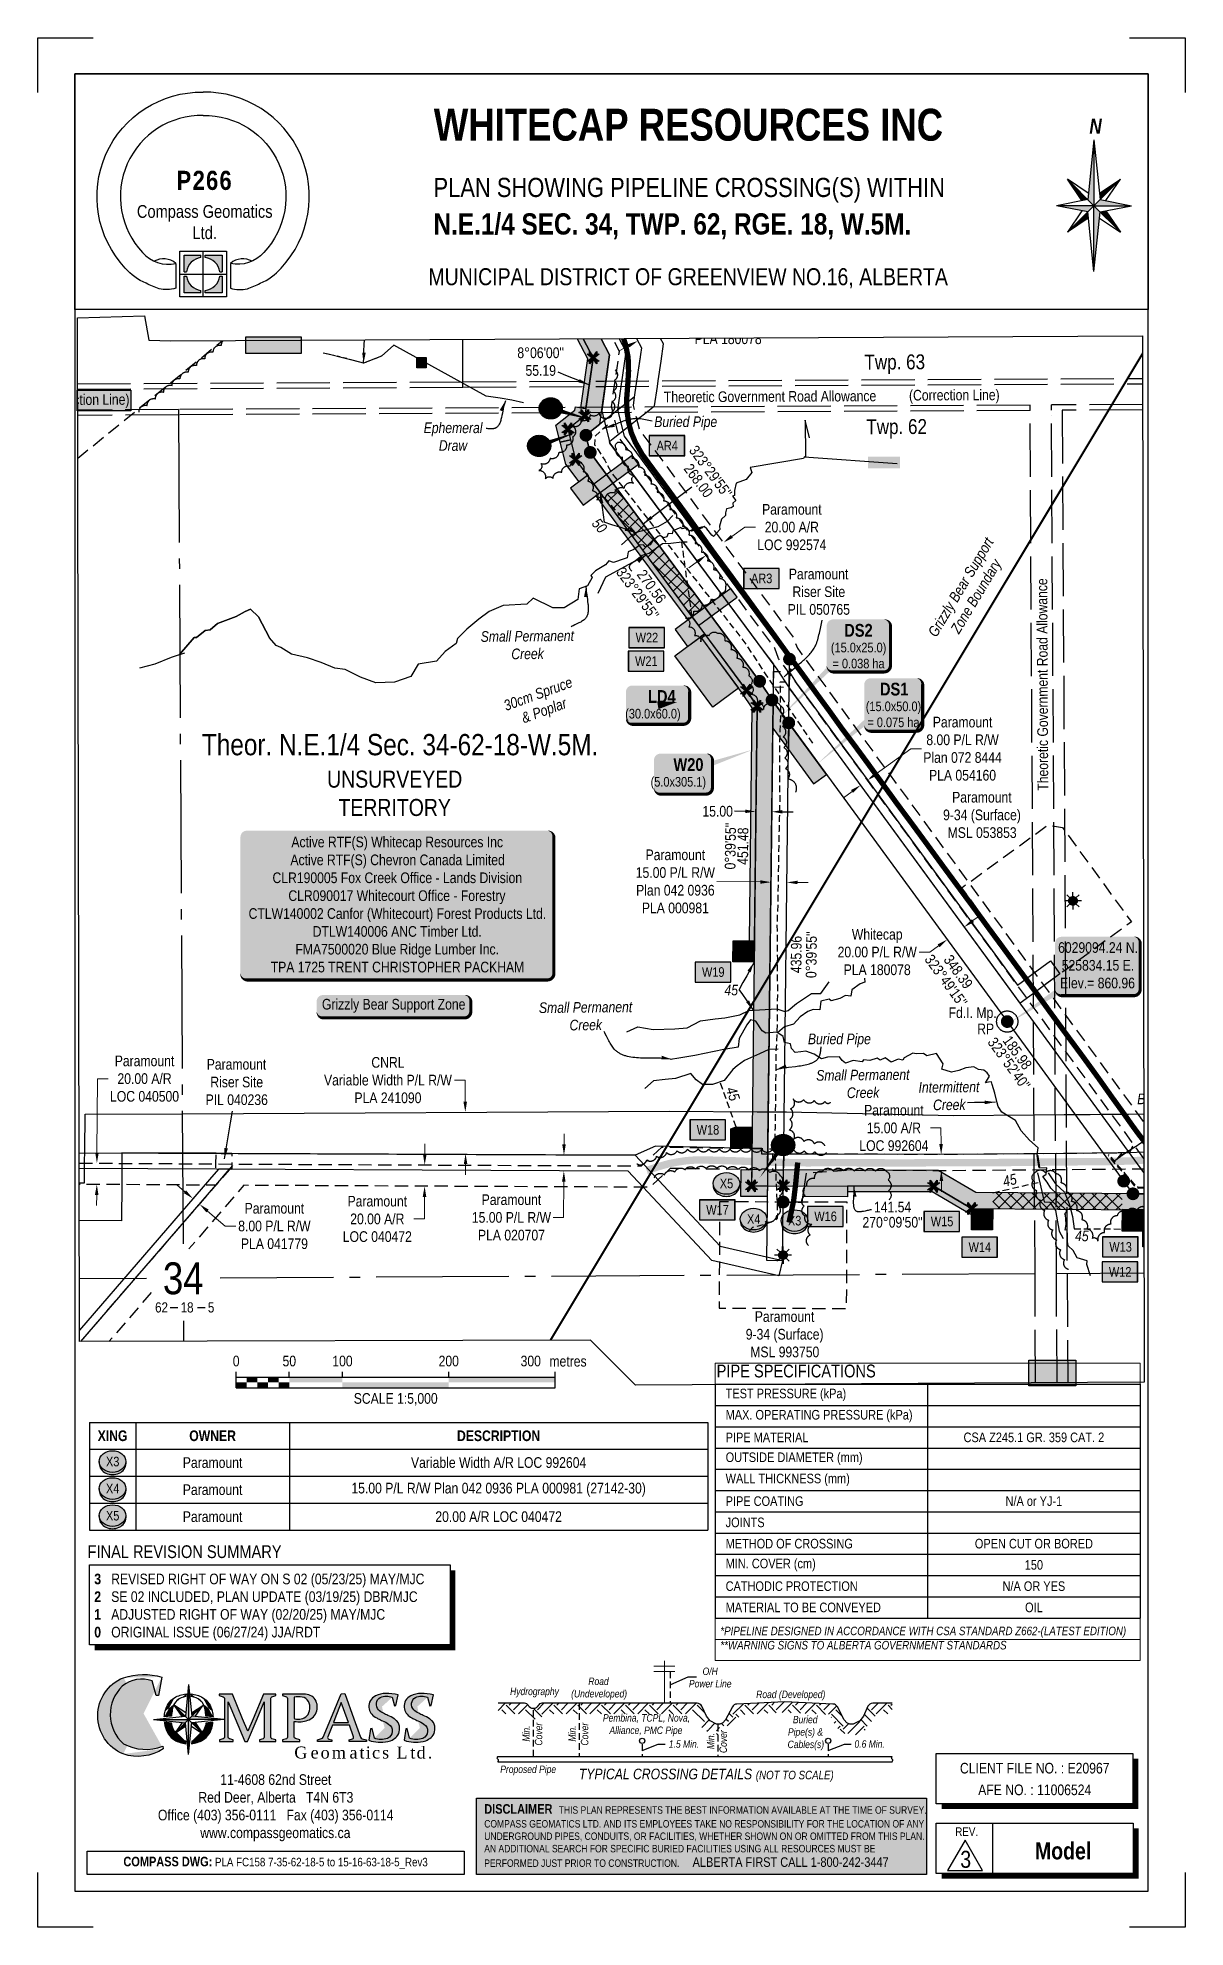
# Paper-space layout 'XING 3' of a CAD drawing. Extents: x -2321 to -1242, y 0 to 1778.
# The model-space entities are those that its viewports show. They can reach past a viewport. Long polylines and large blocks are cut down to what shows.
import ezdxf
from ezdxf.enums import TextEntityAlignment as Align

# ---------------------------------------------------------------- set-up
doc = ezdxf.new("R2010")
doc.units = 0
doc.header["$LTSCALE"] = 5
doc.header["$PDSIZE"] = 0.5
for name, pattern in [('0', [1, 1, 0]), ('DASHDOT2', [12.7, 6.35, -3.175, 0, -3.175]), ('foc-ACCESSROAD', [3.75, 2.5, -1.25]), ('foc-QUARTERLINE', [33, 25, -3, 2, -3]), ('foc-TIELINE', [1.875, 1.25, -0.625]), ('foc-TOPO-ephemeral', [6.25, 3.125, -0.625, 0.625, -0.625, 0.625, -0.625]), ('foc-UNSURVEYED', [12.5, 10, -2.5]), ('UG_PIPE', [1.875, 1.25, -0.625])]:
    doc.linetypes.add(name, pattern=pattern)
doc.layers.get('Defpoints').update_dxf_attribs({"color": 9})
for name, color, linetype in [('10', 1, 'Continuous'), ('35', 37, 'Continuous'), ('9', 3, 'Continuous'), ('AS-PIPE-AG', 44, 'Continuous'), ('AS-PIPE-UG', 44, 'UG_PIPE'), ('AS-PIPE-UG-T', 44, 'Continuous'), ('AS-ROADS', 254, 'Continuous'), ('AS-UNDERLAY-H', 141, 'Continuous'), ('AS-WILDLIFE', 131, 'DASHDOT2'), ('AS-WILDLIFE-BLOCK', 131, 'Continuous'), ('C-RW', 13, 'Continuous'), ('C-SYMBOL', 7, 'Continuous'), ('C-WS', 13, 'foc-ACCESSROAD'), ('CG-BORDER', 2, 'Continuous'), ('CG-LOGO', 7, 'Continuous'), ('CG-NORTH', 7, 'Continuous'), ('CG-NOTES', 7, 'Continuous'), ('D-TXT', 6, 'Continuous'), ('DETAIL-T', 7, 'Continuous'), ('F-AR', 190, 'foc-ACCESSROAD'), ('F-RW', 190, 'Continuous'), ('F-WS', 190, 'foc-ACCESSROAD'), ('F-WS-S', 190, 'Continuous'), ('L-2', 7, 'Continuous'), ('L-BD', 7, 'Continuous'), ('L-BD1', 253, 'Continuous'), ('L-MON', 1, 'Continuous'), ('L-MON-T', 1, 'Continuous'), ('L-QSEC', 8, 'foc-QUARTERLINE'), ('L-ROAD-T', 7, 'Continuous'), ('L-SECLBL', 7, 'Continuous'), ('L-UNS-T', 3, 'Continuous'), ('L-USEC', 7, 'foc-UNSURVEYED'), ('P-CROSSINGS', 250, 'Continuous'), ('P-ELEVATION', 7, 'Continuous'), ('P-PROPOSED', 10, 'Continuous'), ('P-PROPOSED-H', 21, 'Continuous'), ('P-TEMP-BLOCKS', 250, 'Continuous'), ('P-TEMP-BLUE-BORE-H', 131, 'Continuous'), ('P-TEMP-H', 41, 'Continuous'), ('P-TEMP-NO CUT-H', 104, 'Continuous'), ('P-TEMP_ACCESS ROAD', 46, 'Continuous'), ('P-TEMP_LOG DECK', 46, 'Continuous'), ('P-TEMP_WORKSPACE', 46, 'Continuous'), ('P-TXT', 4, 'Continuous'), ('P-WORKAREA', 113, 'Continuous'), ('P-WORKAREA-H', 111, 'Continuous'), ('S-1', 1, 'Continuous'), ('S-2', 2, 'Continuous'), ('T-BUSH', 110, '0'), ('T-BUSH-T', 110, 'Continuous'), ('T-CREEK', 160, 'Continuous'), ('T-DRAW', 143, 'foc-TOPO-ephemeral'), ('T-SLOPE', 48, 'Continuous'), ('T-TIE', 201, 'foc-TIELINE'), ('T-WATER-T', 170, 'Continuous')]:
    doc.layers.add(name, color=color, linetype=linetype)
for name, color, linetype, lineweight in [('AS-GENERAL', 48, 'Continuous', 18), ('C-RW-T', 13, 'Continuous', 9), ('F-AR-T', 190, 'Continuous', 9), ('F-RW-T', 190, 'Continuous', 9), ('F-WS-T', 190, 'Continuous', 9), ('T-TIE-T', 201, 'Continuous', 18)]:
    doc.layers.add(name, color=color, linetype=linetype, lineweight=lineweight)
doc.styles.add('100L', font='ARIALN.TTF', dxfattribs={"height": 11})
doc.styles.add('175L', font='ARIALN.TTF', dxfattribs={"height": 20})
doc.styles.add('240', font='ARIALN.TTF', dxfattribs={"height": 30})
doc.styles.add('80', font='ARIALN.TTF', dxfattribs={"height": 10})
doc.styles.add('80CG', font='ARIALN.TTF', dxfattribs={"height": 10})
doc.styles.add('80L', font='ARIALN.TTF', dxfattribs={"height": 10})
doc.styles.add('80LS', font='ARIALNI.TTF', dxfattribs={"height": 10})
doc.styles.add('BOLD', font='ARIALNB.TTF')
doc.styles.add('Crossing', font='ARIALN.TTF', dxfattribs={"height": 10})
doc.styles.add('foc-LtypeFont', font='ARIALN.TTF', dxfattribs={"height": 7.35})
doc.styles.add('SIMPLEX', font='ARIALN.TTF')
doc.styles.get("Standard").update_dxf_attribs({"font": 'ARIALN.TTF'})
doc.linetypes.add('foc-TOPO-flowdirection-NOLINE', pattern='A,0,[">",foc-LtypeFont,S=0.3,R=0,X=0,Y=-0.945],-20,[">",foc-LtypeFont,S=0.3,R=0,X=0,Y=-0.945],0', length=20)
doc.dimstyles.new('Compass 5 000', dxfattribs={"dimscale": 5, "dimtxt": 9, "dimasz": 2, "dimexe": 0.2, "dimexo": 0.0625, "dimgap": 0.5, "dimtad": 0, "dimtih": 1, "dimtoh": 1, "dimzin": 0, "dimdsep": 46, "dimtxsty": '80CG', "dimcen": 0.1, "dimse1": 1, "dimse2": 1, "dimclrd": 256, "dimclrt": 256, "dimaunit": 1, "dimadec": 4, "dimazin": 0, "dimtfac": 0.06, "dimtofl": 0, "dimtmove": 0, "dimatfit": 1, "dimfxl": 0.2, "dimtolj": 1, "dimtzin": 0, "dimlwd": -1, "dimarcsym": 0})

psp = doc.layouts.new('XING 3')

# ---------------------------------------------------------------- texts
at = {"insert": (-2076.3, 1711.2), "char_height": 9, "attachment_point": 1, "style": '80L'}
psp.add_mtext_dynamic_manual_height_columns('\\pi127.65;{\\fArial Narrow|b1|i0|c0|p34;\\H3.3333x;\\C14;WHITECAP RESOURCES INC}\\P\\pi366.3;\\P\\pi127.37;{\\H2x;PLAN SHOWING PIPELINE CROSSING(S) WITHIN\\P\\pi365.98;\\H0.11111x; \\P\\pi143.18;\\fArial Narrow|b1|i0|c0|p34;\\H9.9999x;N.E.1/4 SEC. 34, TWP. 62, RGE. 18, W.5M.}\\P\\pi366.3;\\P\\pi365.98;{\\H0.22222x; \\P\\pi122.54;\\H8.0001x;MUNICIPAL DISTRICT OF GREENVIEW NO.16, ALBERTA}', width=732.59, gutter_width=45, heights=[0], dxfattribs=at)
at = {"layer": 'CG-NOTES', "attachment_point": 1, "style": '80'}
for s, insert, char_height, width in [('\\pi77.332;11-4608 62nd Street\\P\\pi56.725;Red Deer, Alberta   T4N 6T3\\P\\pi18.673;Office (403) 356-0111   Fax (403) 356-0114\\P\\pi58.505;www.compassgeomatics.ca', (-2226.9, 143.9), 10, 257.83), ('\\pi32.506;{\\fArial Narrow|b1|i0|c0|p34;\\H1.125x;\\C14;COMPASS DWG:} PLA FC158 7-35-62-18-5 to 15-16-63-18-5_Rev3', (-2273.2, 66.3), 8, 350.451)]:
    psp.add_mtext(s, dxfattribs=dict(at, insert=insert, char_height=char_height, width=width))

msp = doc.modelspace()

# ---------------------------------------------------------------- texts
at = {"layer": 'AS-PIPE-UG-T', "char_height": 9.99481, "attachment_point": 1, "style": '80L'}
for s, width, insert in [('\\pi0.29882;{\\fArial Narrow|b0|i1|c0|p34;Buried Pipe}', 59.00527, (525501.783, 6029663.73)), ('\\pi0.29882;{\\fArial Narrow|b0|i1|c0|p34;Buried Pipe}', 59.00527, (525646.332, 6029082.924)), ('\\pi0.29882;{\\fArial Narrow|b0|i1|c0|p34;Buried Pipes (2)}', 81.5311, (525956.132, 6029026.475))]:
    msp.add_mtext_dynamic_manual_height_columns(s, width=width, gutter_width=49.974, heights=[0], dxfattribs=dict(at, insert=insert))
at = {"layer": 'AS-WILDLIFE', "insert": (525798.801, 6029498.048), "char_height": 9.99481, "attachment_point": 5, "rotation": 59.036254, "style": '240'}
msp.add_mtext_dynamic_manual_height_columns('{\\fArial Narrow|b0|i1|c0|p34;Grizzly Bear Support\\PZone Boundary}', width=144.62933, gutter_width=44.977, heights=[0], dxfattribs=at)
at = {"layer": 'C-SYMBOL', "color": 3, "style": '175L'}
msp.add_text('Theor. N.E.1/4 Sec. 34-62-18-W.5M.', height=19.98963, dxfattribs=at).set_placement((525262.941, 6029338.859), align=Align.BOTTOM_CENTER)
at = {"layer": 'D-TXT', "color": 3, "char_height": 13.9927, "attachment_point": 1, "style": '80L'}
for s, width, insert, rotation in [('Twp. 63', 56.39723, (525699.77, 6029721.793), 0.287075), ('Twp. 62', 56.31133, (525701.546, 6029660.939), 0.302993)]:
    msp.add_mtext_dynamic_manual_height_columns(s, width=width, gutter_width=47.475, heights=[0], dxfattribs=dict(at, insert=insert, rotation=rotation))
at = {"layer": 'F-WS-T', "char_height": 9.99481, "width": 72.58622, "attachment_point": 1, "style": '80L'}
for s, insert in [('\\pi8.7631;Paramount\\P\\pi12.169;Riser Site\\P\\pi7.6824;PIL 050765', (525619.889, 6029520.415)), ('\\pi8.7631;Paramount\\P\\pi0.27837;9-34 (Surface)\\P\\pi4.5258;MSL 053853', (525773.526, 6029310.381)), ('\\pi8.7631;Paramount\\P\\pi12.169;Riser Site\\P\\pi7.7165;PIL 040236', (525072.235, 6029059.029)), ('\\pi8.7631;Paramount\\P\\pi0.27837;9-34 (Surface)\\P\\pi4.5361;MSL 993750', (525587.868, 6028821.675))]:
    msp.add_mtext(s, dxfattribs=dict(at, insert=insert))
at = {"layer": 'L-BD', "linetype": 'Continuous', "style": '80L'}
for s, height, rotation, p in [("323°29'55''", 9.99481, 306.5009, (525555.132, 6029611.756)), ('268.00', 9.9948, 306.5009, (525543.683, 6029603.284)), ("323°29'55''", 9.99481, 306.5009, (525486.519, 6029497.071)), ('270.56', 9.9948, 306.5009, (525499.537, 6029503.69)), ('435.96', 9.9948, 89.3321, (525635.571, 6029157.355)), ("0°39'55''", 9.9948, 89.3321, (525649.813, 6029157.189)), ("323°49'15''", 9.99481, 306.1751, (525776.607, 6029132.714)), ('348.39', 9.9948, 306.1751, (525788.104, 6029141.121)), ("323°52'40''", 9.99481, 306.1196, (525835.902, 6029054.679)), ('185.98', 9.9948, 306.1196, (525843.706, 6029065.034))]:
    msp.add_text(s, height=height, rotation=rotation, dxfattribs=at).set_placement(p, align=Align.MIDDLE)
at = {"layer": 'L-BD', "style": '80L'}
for s, height, rotation, p in [('451.48', 9.9948, 89.3351, (525585.413, 6029259.307)), ('141.54', 9.9948, 0.1584, (525726.283, 6028919.642)), ("270°09'50''", 9.99481, 0.1584, (525726.322, 6028905.399))]:
    msp.add_text(s, height=height, rotation=rotation, dxfattribs=at).set_placement(p, align=Align.MIDDLE)
at = {"layer": 'L-BD', "insert": (525568.657, 6029259.476), "char_height": 9.9948, "width": 44.46663, "attachment_point": 2, "rotation": 89.3351, "style": '80L'}
msp.add_mtext("0°39'55''", dxfattribs=at)
at = {"layer": 'L-BD1', "color": 3, "attachment_point": 2, "style": '80L'}
for s, insert, char_height, width in [("332°09'10''\\P50.79", (525376.834, 6029763.989), 9.99481, 56.27817), ("8°06'00''\\P55.19", (525395.248, 6029728.593), 9.9948, 43.54262)]:
    msp.add_mtext(s, dxfattribs=dict(at, insert=insert, char_height=char_height, width=width))
at = {"layer": 'L-ROAD-T', "style": '80L'}
for s, rotation, p in [('(Correction Line)', 0.287102, (524965.687, 6029679.525)), ('Theoretic Government Road Allowance', 0.287102, (525610.992, 6029682.492)), ('(Correction Line)', 0.287102, (525784.343, 6029683.854)), ('Theoretic Government Road Allowance', 90.270788, (525867.226, 6029411.417))]:
    msp.add_text(s, height=9.99481, rotation=rotation, dxfattribs=at).set_placement(p, align=Align.MIDDLE_CENTER)
at = {"layer": 'L-UNS-T', "color": 3, "insert": (525257.841, 6029308.945), "char_height": 15.9917, "attachment_point": 5, "style": '80L'}
msp.add_mtext_dynamic_manual_height_columns('UNSURVEYED TERRITORY', width=126.3482, gutter_width=47.475, heights=[0], dxfattribs=at)
at = {"layer": 'T-BUSH-T', "insert": (525390.951, 6029407.406), "char_height": 9.99481, "width": 67.27513, "attachment_point": 2, "rotation": 20, "style": '80LS'}
msp.add_mtext('30cm Spruce & Poplar', dxfattribs=at)
at = {"layer": 'T-TIE-T', "char_height": 9.99481, "attachment_point": 1, "style": '80L'}
for s, insert, rotation in [('{\\fArial Narrow|b0|i1|c0|p34;50}', (525450.1, 6029569.046), 311.382812), ('{\\fArial Narrow|b0|i1|c0|p34;45}', (525578.701, 6029033.921), 289.474305), ('{\\fArial Narrow|b0|i1|c0|p34;45}', (525829.143, 6028948.492), 12.776937), ('{\\fArial Narrow|b0|i1|c0|p34;45}', (525897.996, 6028897.618), 359.561028)]:
    msp.add_mtext_dynamic_manual_height_columns(s, width=13.01958, gutter_width=49.974, heights=[0], dxfattribs=dict(at, insert=insert, rotation=rotation))
at = {"layer": 'T-TIE-T', "insert": (525568.077, 6029128.943), "char_height": 9.99481, "attachment_point": 1, "style": '80L'}
msp.add_mtext_dynamic_manual_height_columns('{\\fArial Narrow|b0|i1|c0|p34;45}', width=32.67341, gutter_width=49.974, heights=[0], dxfattribs=at)
at = {"layer": 'T-WATER-T', "linetype": 'ByBlock', "char_height": 9.98668, "attachment_point": 1, "style": '80L'}
for s, width, insert in [('\\pi0.32583;{\\fArial Narrow|b0|i1|c0|p34;Ephemeral Draw\\P\\pi20.923;5.0 Wide}', 85.91313, (525193.417, 6029764.586)), ('\\pi0.3695;{\\fArial Narrow|b0|i1|c0|p34;Ephemeral \\P\\pi14.617;Draw}', 55.99274, (525284.771, 6029657.979))]:
    msp.add_mtext_dynamic_manual_height_columns(s, width=width, gutter_width=49.974, heights=[0], dxfattribs=dict(at, insert=insert))
at = {"layer": 'T-WATER-T', "insert": (525336.259, 6029461.514), "char_height": 9.98668, "attachment_point": 1, "rotation": 0.56433, "style": '80L'}
msp.add_mtext_dynamic_manual_height_columns('\\pi2.4539;{\\fArial Narrow|b0|i1|c0|p34;Small Permanent \\P\\pi31.103;Creek}', width=92.28794, gutter_width=49.974, heights=[0], dxfattribs=at)
at = {"layer": 'T-WATER-T', "insert": (525392.642, 6029112.245), "char_height": 9.98668, "width": 89.11927, "attachment_point": 1, "rotation": 0.56433, "style": '80L'}
msp.add_mtext('\\pi0.8696;{\\fArial Narrow|b0|i1|c0|p34;Small Permanent \\P\\pi29.518;Creek}', dxfattribs=at)

# ---------------------------------------------------------------- blocks, each defined once
blk = doc.blocks.new('cg-north')
at = {"linetype": 'Continuous'}
for points in [[(-0.3, 62), (-6.2, 6), (-0.3, 0.1)], [(-25.2, 25), (-11.6, 4.9), (-6.2, 6)], [(24.6, 25), (5, 11.8), (5.6, 6)], [(-0.3, 0.1), (-35.5, 0.1), (-6.2, -5.8)], [(5.6, 6), (-0.3, 0.1), (34.9, 0.1)], [(5.6, -5.8), (-0.3, 0.1), (-0.3, -61.7)], [(-5.6, -11.5), (-6.2, -5.8), (-25.2, -24.8)], [(11, -4.7), (5.6, -5.8), (24.6, -24.8)]]:
    blk.add_hatch(color=14, dxfattribs=at).paths.add_polyline_path(points)
at = {"color": 14, "linetype": 'Continuous'}
for p, q in [((-0.3, 62), (-6.2, 6)), ((-0.3, 62), (-0.3, 0.1)), ((-0.3, 62), (5.6, 6)), ((-0.3, 0.1), (-25.2, 25)), ((-11.6, 4.9), (-25.2, 25)), ((-5.6, 11.8), (-25.2, 25)), ((-0.3, 0.1), (24.6, 25)), ((5, 11.8), (24.6, 25)), ((11, 4.9), (24.6, 25)), ((-6.2, 6), (-35.5, 0.1)), ((-0.3, 0.1), (-35.5, 0.1)), ((-6.2, -5.8), (-35.5, 0.1)), ((-0.3, 0.1), (-25.2, -24.8)), ((-0.3, 0.1), (24.6, -24.8)), ((-0.3, -61.7), (-0.3, 0.1)), ((-0.3, 0.1), (34.9, 0.1)), ((5.6, 6), (34.9, 0.1)), ((5.6, -5.8), (34.9, 0.1)), ((-11.6, -4.7), (-25.2, -24.8)), ((-5.6, -11.5), (-25.2, -24.8)), ((-0.3, -61.7), (-6.2, -5.8)), ((-0.3, -61.7), (5.6, -5.8)), ((5, -11.5), (24.6, -24.8)), ((10.9, -4.5), (11, -4.7)), ((11, -4.7), (24.6, -24.8))]:
    blk.add_line(p, q, dxfattribs=at)
at = {"color": 14, "linetype": 'Continuous', "insert": (-10.2, 82), "char_height": 14, "width": 22.782, "attachment_point": 1, "style": '80CG'}
blk.add_mtext('\\pi5.6372;{\\fArial Narrow|b1|i1|c0|p34;N}', dxfattribs=at)
blk = doc.blocks.new('*U59')
at = {"layer": 'Defpoints'}
for p, q in [((0, 1778), (52.2, 1778)), ((0, 1726.5), (0, 1778)), ((1027.2, 1778), (1079.5, 1778)), ((1079.5, 1778), (1079.5, 1726.5)), ((0, 0), (0, 51.5)), ((1079.5, 51.5), (1079.5, 0)), ((52.2, 0), (0, 0)), ((1079.5, 0), (1027.2, 0))]:
    blk.add_line(p, q, dxfattribs=at)
at = {"layer": 'S-1'}
for p, q in [((0, 1778), (0, 1778)), ((1079.5, 1778), (1079.5, 1778)), ((0, 0), (0, 0)), ((1079.5, 0), (1079.5, 0))]:
    blk.add_line(p, q, dxfattribs=at)
at = {"layer": 'S-2'}
blk.add_lwpolyline([(34.7, 34), (1044.7, 34), (1044.7, 1744), (34.7, 1744)], close=True, dxfattribs=at)
at = {"style": '80', "flags": 1}
blk.add_attdef('PAGENUMBER', (52.2, 51.5), '', height=10, rotation=90, dxfattribs=at)
blk = doc.blocks.new('c_logo')
h = blk.add_hatch(color=256)
edge = h.paths.add_edge_path()
edge.add_arc((-141.8, -18.9), 63, 74.1661, 107.5113, ccw=False)
edge.add_line((-124.6, 41.7), (-127.8, 24.4))
edge.add_line((-127.8, 24.4), (-129.9, 24.3))
edge.add_line((-129.9, 24.3), (-133.7, 38))
edge.add_arc((-143.5, 10.5), 29.1, 70.3832, 129.1598)
edge.add_arc((-136.2, 6.6), 36.9, 134.0613, 228.3206)
edge.add_arc((-139.8, 16.8), 43.2, 241.0325, 291.7344)
edge.add_line((-123.8, -23.3), (-123.3, -25.7))
edge.add_arc((-147.3, 10.4), 43.4, 251.5179, 303.5841, ccw=False)
edge.add_arc((-146.1, 5.2), 38.8, 112.1026, 247.4698, ccw=False)
h = blk.add_hatch(color=256)
edge = h.paths.add_edge_path()
edge.add_arc((-89, 1.8), 33.4, 166.6682, 175.6601, ccw=False)
edge.add_arc((-102.3, 5.6), 19.6, 121.6531, 168.6953, ccw=False)
edge.add_arc((-99.6, 0.9), 25, 95.0736, 121.1383, ccw=False)
edge.add_line((-101.8, 25.8), (-102.1, 23.3))
edge.add_arc((-99.9, 6.4), 17.1, 97.444, 127.0912)
edge.add_arc((-98.7, 8.4), 16.4, 134.7148, 171.0442)
edge.add_arc((-73.8, 3.2), 41.8, 169.3159, 177.5034)
edge.add_line((-115.5, 5), (-122.3, 4.3))
at = {"linetype": 'Continuous'}
for points in [[(-99.4, 34.7), (-102.5, 4.9), (-99.4, 1.7)], [(-99.4, 1.7), (-132.4, 1.7), (-102.5, -1.4)], [(-112.7, 15), (-105.6, 4.5), (-102.5, 4.9)], [(-96.3, 4.9), (-99.4, 1.7), (-66.4, 1.7)], [(-96.3, -1.4), (-99.4, 1.7), (-99.4, -31.3)], [(-86.1, 15), (-96.6, 7.9), (-96.3, 4.9)], [(-102.2, -4.5), (-102.5, -1.4), (-112.7, -11.6)], [(-93.2, -1.1), (-96.3, -1.4), (-86.1, -11.6)]]:
    blk.add_hatch(color=14, dxfattribs=at).paths.add_polyline_path(points)
h = blk.add_hatch(color=256)
edge = h.paths.add_edge_path()
edge.add_arc((-99.1, 0.9), 25, 58.8617, 85.0803, ccw=False)
edge.add_arc((-96.4, 5.6), 19.6, 11.3047, 58.3469, ccw=False)
edge.add_arc((-109.7, 1.8), 33.4, 4.3278, 13.3318, ccw=False)
edge.add_line((-76.4, 4.3), (-83.2, 5))
edge.add_arc((-124.9, 3.2), 41.8, 2.487, 10.6841)
edge.add_arc((-100.1, 8.4), 16.4, 8.9558, 45.2852)
edge.add_arc((-98.8, 6.4), 17.1, 52.9088, 82.7833)
edge.add_line((-96.7, 23.3), (-97, 25.8))
h = blk.add_hatch(color=256)
edge = h.paths.add_edge_path()
edge.add_line((-48.6, 2.5), (-58.3, 25.6))
edge.add_line((-58.3, 25.6), (-70.6, 25.6))
edge.add_line((-70.6, 25.6), (-70.6, 24.2))
edge.add_line((-70.6, 24.2), (-66.8, 23))
edge.add_arc((-67.2, 21.6), 1.5, 0, 72.6157, ccw=False)
edge.add_line((-65.7, 21.6), (-65.7, 2.5))
edge.add_line((-65.7, 2.5), (-65.7, -14.9))
edge.add_arc((-67.2, -14.9), 1.5, -73.424, 0, ccw=False)
edge.add_line((-66.8, -16.3), (-70.5, -17.4))
edge.add_line((-70.5, -17.4), (-70.5, -18.9))
edge.add_line((-70.5, -18.9), (-57.6, -18.9))
edge.add_line((-57.6, -18.9), (-57.6, -17.5))
edge.add_line((-57.6, -17.5), (-61.1, -16.4))
edge.add_arc((-60.6, -15), 1.5, 180, 252.4646, ccw=False)
edge.add_line((-62.1, -15), (-62.1, 2.5))
edge.add_line((-62.1, 2.5), (-62.1, 18.4))
edge.add_line((-62.1, 18.4), (-46.4, -18.9))
edge.add_line((-46.4, -18.9), (-44.1, -18.9))
edge.add_line((-44.1, -18.9), (-35, 2.5))
edge.add_line((-35, 2.5), (-28.3, 18.3))
edge.add_line((-28.3, 18.3), (-28.3, 2.5))
edge.add_line((-28.3, 2.5), (-28.3, -15))
edge.add_arc((-29.8, -15), 1.5, -73.424, 0, ccw=False)
edge.add_line((-29.4, -16.4), (-32.7, -17.4))
edge.add_line((-32.7, -17.4), (-32.7, -18.9))
edge.add_line((-32.7, -18.9), (-17.3, -18.9))
edge.add_line((-17.3, -18.9), (-17.3, -17.5))
edge.add_line((-17.3, -17.5), (-21, -16.3))
edge.add_arc((-20.5, -14.9), 1.5, 180, 252.4646, ccw=False)
edge.add_line((-22, -14.9), (-22, 2.5))
edge.add_line((-22, 2.5), (-22, 21.7))
edge.add_arc((-20.5, 21.7), 1.5, 107.3843, 180, ccw=False)
edge.add_line((-21, 23.1), (-17.4, 24.2))
edge.add_line((-17.4, 24.2), (-17.4, 25.6))
edge.add_line((-17.4, 25.6), (-29.1, 25.6))
edge.add_line((-29.1, 25.6), (-38.8, 2.5))
edge.add_line((-38.8, 2.5), (-43.7, -9.1))
edge.add_line((-43.7, -9.1), (-48.6, 2.5))
h = blk.add_hatch(color=256)
h.paths.add_polyline_path([(7.6, 25.6), (-11.1, 25.6), (-11.1, 24.2), (-7.3, 23, -0.326805), (-6.3, 21.6), (-6.3, -14.9, -0.331803), (-7.4, -16.3), (-11.1, -17.4), (-11.1, -18.9), (5.3, -18.9), (5.3, -17.5), (1, -16.2, -0.327162), (0, -14.7), (0, 0, 0.135693), (12.6, 1, 0.518306), (18.8, 21.8, 0.201798)])
h.paths.add_polyline_path([(0, 22.9, -0.05909), (7.3, 22.8, -0.236459), (13.3, 18.7, -0.297964), (11.9, 5.1, -0.269959), (0.5, 2.5, -0.011455), (0, 2.6)], flags=16)
h = blk.add_hatch(color=256)
h.paths.add_polyline_path([(47.4, 26.1), (44.1, 25.8), (34.4, 2.5), (27.1, -15, -0.225541), (25.7, -16.2), (21.8, -17.4), (21.8, -18.9), (34.7, -18.9), (35.3, -18.9), (35.3, -17.5), (32.4, -16.6, -0.43446), (31.4, -14.6), (35.8, -3.6), (51.8, -3.6), (55.7, -14.5, -0.430441), (54.7, -16.5), (51.5, -17.4), (51.5, -18.9), (67.8, -18.9), (67.8, -17.5), (63.9, -16.3, -0.232291), (62.4, -14.9), (56.1, 2.5)])
h.paths.add_polyline_path([(44.1, 17.7), (49.6, 2.5), (50.9, -1.1), (36.8, -1.1), (38.2, 2.5)], flags=16)
h = blk.add_hatch(color=256)
edge = h.paths.add_edge_path()
edge.add_arc((103.3, 50.8), 54.1, 243.1997, 248.1345)
edge.add_arc((69.9, -30.2), 33.5, 55.7647, 66.7239, ccw=False)
edge.add_arc((84.5, -9), 7.7, -65.6478, 57.1428, ccw=False)
edge.add_arc((81.8, 0.7), 17.7, 248.3428, 289.4425, ccw=False)
edge.add_line((75.3, -15.8), (73.1, -6.7))
edge.add_line((73.1, -6.7), (71.7, -6.9))
edge.add_line((71.7, -6.9), (70.1, -17.8))
edge.add_arc((81.2, 14.2), 33.9, 250.8905, 281.4155)
edge.add_arc((84.6, -3.1), 16.2, 281.7683, 321.9948)
edge.add_arc((87.3, -7), 11.8, 328.8789, 398.35)
edge.add_arc((79.7, -17.6), 24.7, 46.7096, 54.4302)
edge.add_arc((79.7, -17.6), 24.7, 54.4302, 70.3091)
edge.add_arc((139.4, 119.6), 125, 243.6166, 245.7228, ccw=False)
edge.add_arc((89.5, 20.6), 14.2, 223.2297, 246.3738, ccw=False)
edge.add_arc((84.7, 16.1), 7.62, 121.2723, 223.353, ccw=False)
edge.add_arc((86.6, 7.5), 16.2, 69.6826, 111.1397, ccw=False)
edge.add_line((92.2, 22.7), (94.3, 14.7))
edge.add_line((94.3, 14.7), (95.6, 14.9))
edge.add_line((95.6, 14.9), (97.6, 24.9))
edge.add_arc((87.2, -14.4), 40.7, 75.2956, 91.6843)
edge.add_arc((86, 5.6), 20.7, 89.7518, 117.221)
edge.add_arc((80.5, 14.4), 10.4, 112.8657, 186.9967)
edge.add_arc((81.9, 14.2), 11.8, 185.0082, 240.0685)
edge.add_arc((103.3, 50.8), 54.1, 239.829, 243.1997)
h = blk.add_hatch(color=256)
edge = h.paths.add_edge_path()
edge.add_arc((136.5, 50.8), 54.1, 243.1997, 248.1345)
edge.add_arc((103.1, -30.2), 33.5, 55.7647, 66.7239, ccw=False)
edge.add_arc((117.7, -9), 7.7, -65.6478, 57.1428, ccw=False)
edge.add_arc((115, 0.7), 17.7, 248.3428, 289.4425, ccw=False)
edge.add_line((108.5, -15.8), (106.3, -6.7))
edge.add_line((106.3, -6.7), (104.8, -6.9))
edge.add_line((104.8, -6.9), (103.3, -17.8))
edge.add_arc((114.4, 14.2), 33.9, 250.8905, 281.4155)
edge.add_arc((117.8, -3.1), 16.2, 281.7683, 321.9948)
edge.add_arc((120.5, -7), 11.8, 328.8789, 398.35)
edge.add_arc((112.8, -17.6), 24.7, 46.7096, 54.4302)
edge.add_arc((112.8, -17.6), 24.7, 54.4302, 70.3091)
edge.add_arc((172.5, 119.6), 125, 243.6166, 245.7228, ccw=False)
edge.add_arc((122.7, 20.6), 14.2, 223.2297, 246.3738, ccw=False)
edge.add_arc((117.9, 16.1), 7.62, 121.2723, 223.353, ccw=False)
edge.add_arc((119.8, 7.5), 16.2, 69.6826, 111.1397, ccw=False)
edge.add_line((125.4, 22.7), (127.5, 14.7))
edge.add_line((127.5, 14.7), (128.8, 14.9))
edge.add_line((128.8, 14.9), (130.8, 24.9))
edge.add_arc((120.4, -14.4), 40.7, 75.2956, 91.6843)
edge.add_arc((119.2, 5.6), 20.7, 89.7518, 117.221)
edge.add_arc((113.7, 14.4), 10.4, 112.8657, 186.9967)
edge.add_arc((115.1, 14.2), 11.8, 185.0082, 240.0685)
edge.add_arc((136.5, 50.8), 54.1, 239.829, 243.1997)
h = blk.add_hatch(color=256)
edge = h.paths.add_edge_path()
edge.add_arc((-89, 3), 33.4, 186.7164, 193.3318)
edge.add_arc((-102.3, -0.8), 19.6, 191.3047, 238.3469)
edge.add_arc((-99.6, 3.9), 25, 238.8617, 264.5936)
edge.add_line((-102, -21), (-102.2, -18.5))
edge.add_arc((-99.9, -1.6), 17.1, 232.9088, 262.0641, ccw=False)
edge.add_arc((-98.7, -3.6), 16.4, 188.9558, 225.2852, ccw=False)
edge.add_arc((-73.8, 1.6), 41.8, 184.3813, 190.6841, ccw=False)
edge.add_line((-115.5, -1.6), (-122.2, -0.9))
h = blk.add_hatch(color=256)
edge = h.paths.add_edge_path()
edge.add_arc((-124.9, 1.6), 41.8, 349.3159, 355.6284, ccw=False)
edge.add_arc((-100.1, -3.6), 16.4, 314.7148, 351.0442, ccw=False)
edge.add_arc((-98.8, -1.6), 17.1, 277.7082, 307.0912, ccw=False)
edge.add_line((-96.5, -18.5), (-96.8, -21))
edge.add_arc((-99.1, 3.9), 25, 275.2524, 301.1383)
edge.add_arc((-96.4, -0.8), 19.6, 301.6531, 348.6953)
edge.add_arc((-109.7, 3), 33.4, 346.6682, 353.2958)
edge.add_line((-76.6, -0.9), (-83.3, -1.6))
at = {"color": 14, "linetype": 'Continuous'}
for p, q in [((-99.4, 34.7), (-102.5, 4.9)), ((-99.4, 34.7), (-99.4, 1.7)), ((-99.4, 34.7), (-96.3, 4.9)), ((-132.4, 1.7), (-102.5, 4.9)), ((-132.4, 1.7), (-102.5, -1.4)), ((-132.4, 1.7), (-99.4, 1.7)), ((-99.4, 1.7), (-112.7, 15)), ((-105.6, 4.5), (-112.7, 15)), ((-102.2, 7.9), (-112.7, 15)), ((-99.4, 1.7), (-112.7, -11.6)), ((-99.4, 1.7), (-86.1, 15)), ((-66.4, 1.7), (-99.4, 1.7)), ((-99.4, 1.7), (-86.1, -11.6)), ((-99.4, -31.3), (-99.4, 1.7)), ((-96.6, 7.9), (-86.1, 15)), ((-66.4, 1.7), (-96.3, 4.9)), ((-66.4, 1.7), (-96.3, -1.4)), ((-93.2, 4.5), (-86.1, 15)), ((-105.6, -1.1), (-112.7, -11.6)), ((-102.2, -4.5), (-112.7, -11.6)), ((-99.4, -31.3), (-102.5, -1.4)), ((-99.4, -31.3), (-96.3, -1.4)), ((-96.6, -4.5), (-86.1, -11.6)), ((-93.2, -1.1), (-86.1, -11.6))]:
    blk.add_line(p, q, dxfattribs=at)
at = {"flags": 128}
for points in [[(-160.8, 41.1, -0.146532), (-124.6, 41.7), (-127.8, 24.4), (-129.9, 24.3), (-133.7, 38, 0.262236), (-161.9, 33.1, 0.436158), (-160.8, -21, 0.22491), (-123.8, -23.3), (-123.3, -25.7, -0.231173), (-161, -30.7, -0.670499)], [(-122.3, 4.3, -0.039254), (-121.5, 9.5, -0.208192), (-112.6, 22.3, -0.114221), (-101.8, 25.8), (-102.1, 23.3, 0.130087), (-110.2, 20, 0.159858), (-114.8, 10.9, 0.03574), (-115.5, 5)], [(-97, 25.8, -0.114902), (-86.2, 22.3, -0.208192), (-77.2, 9.5, -0.039307), (-76.4, 4.3), (-83.2, 5, 0.035782), (-83.9, 10.9, 0.159858), (-88.5, 20, 0.131095), (-96.7, 23.3)], [(-48.6, 2.5), (-58.3, 25.6), (-70.6, 25.6), (-70.6, 24.2), (-66.8, 23, -0.327892), (-65.7, 21.6), (-65.7, 2.5), (-65.7, -14.9, -0.331803), (-66.8, -16.3), (-70.5, -17.4), (-70.5, -18.9), (-57.6, -18.9), (-57.6, -17.5), (-61.1, -16.4, -0.327162), (-62.1, -15), (-62.1, 2.5), (-62.1, 18.4), (-46.4, -18.9), (-44.1, -18.9), (-35, 2.5), (-28.3, 18.3), (-28.3, 2.5), (-28.3, -15, -0.331803), (-29.4, -16.4), (-32.7, -17.4), (-32.7, -18.9), (-17.3, -18.9), (-17.3, -17.5), (-21, -16.3, -0.327162), (-22, -14.9), (-22, 2.5), (-22, 21.7, -0.327892), (-21, 23.1), (-17.4, 24.2), (-17.4, 25.6), (-29.1, 25.6), (-38.8, 2.5), (-43.7, -9.1)], [(78.9, 2.5, 0.021535), (83.1, 0.5, -0.047855), (88.7, -2.5, -0.593701), (87.7, -16, -0.181278), (75.3, -15.8), (73.1, -6.7), (71.7, -6.9), (70.1, -17.8, 0.133984), (87.9, -19, 0.177346), (97.4, -13.1, 0.312763), (96.6, 0.4, 0.0337), (94, 2.5, 0.069396), (88, 5.6, -0.00919), (83.8, 7.6, -0.10133), (79.2, 10.9, -0.477408), (80.8, 22.6, -0.18289), (92.2, 22.7), (94.3, 14.7), (95.6, 14.9), (97.6, 24.9, 0.071631), (86.1, 26.3, 0.120434), (76.5, 24, 0.335231), (70.2, 13.1, 0.244978), (76.1, 4, 0.014709)], [(112.1, 2.5, 0.021535), (116.3, 0.5, -0.047855), (121.9, -2.5, -0.593701), (120.9, -16, -0.181278), (108.5, -15.8), (106.3, -6.7), (104.8, -6.9), (103.3, -17.8, 0.133984), (121.1, -19, 0.177346), (130.6, -13.1, 0.312763), (129.8, 0.4, 0.0337), (127.2, 2.5, 0.069396), (121.2, 5.6, -0.00919), (117, 7.6, -0.10133), (112.4, 10.9, -0.477408), (113.9, 22.6, -0.18289), (125.4, 22.7), (127.5, 14.7), (128.8, 14.9), (130.8, 24.9, 0.071631), (119.2, 26.3, 0.120434), (109.7, 24, 0.335231), (103.4, 13.1, 0.244978), (109.3, 4, 0.014709)], [(-122.2, -0.9, 0.028873), (-121.5, -4.7, 0.208192), (-112.6, -17.5, 0.11275), (-102, -21), (-102.2, -18.5, -0.127905), (-110.2, -15.2, -0.159858), (-114.8, -6.1, -0.027508), (-115.5, -1.6)], [(-83.3, -1.6, -0.02755), (-83.9, -6.1, -0.159858), (-88.5, -15.2, -0.128915), (-96.5, -18.5), (-96.8, -21, 0.113431), (-86.2, -17.5, 0.208192), (-77.2, -4.7, 0.028926), (-76.6, -0.9)]]:
    blk.add_lwpolyline(points, format="xyb", close=True, dxfattribs=at)
for points in [[(-11.1, -18.9), (5.3, -18.9), (5.3, -17.5), (1, -16.2, -0.327162), (0, -14.7), (0, 0, 0.135693), (12.6, 1, 0.518306), (18.8, 21.8, 0.201798), (7.6, 25.6), (-11.1, 25.6), (-11.1, 24.2), (-7.3, 23, -0.326805), (-6.3, 21.6), (-6.3, -14.9, -0.331803), (-7.4, -16.3), (-11.1, -17.4), (-11.1, -18.9), (1.8, -18.9)], [(0.5, 2.5, 0.269959), (11.9, 5.1, 0.297964), (13.3, 18.7, 0.236459), (7.3, 22.8, 0.05909), (0, 22.9), (0, 2.6, 0.011455), (0.5, 2.5, 0.011455)], [(34.7, -18.9), (21.8, -18.9), (21.8, -17.4), (25.7, -16.2, 0.225541), (27.1, -15), (34.4, 2.5), (44.1, 25.8), (47.4, 26.1), (56.1, 2.5), (62.4, -14.9, 0.232291), (63.9, -16.3), (67.8, -17.5), (67.8, -18.9), (51.5, -18.9), (51.5, -17.4), (54.7, -16.5, 0.430441), (55.7, -14.5), (51.8, -3.6), (35.8, -3.6), (31.4, -14.6, 0.43446), (32.4, -16.6), (35.3, -17.5), (35.3, -18.9), (21.8, -18.9)]]:
    blk.add_lwpolyline(points, format="xyb", dxfattribs=at)
blk.add_lwpolyline([(50.9, -1.1), (49.6, 2.5), (44.1, 17.7), (38.2, 2.5), (36.8, -1.1)], close=True, dxfattribs=at)
at = {"insert": (0, -23.7), "char_height": 11.25, "width": 132.416, "attachment_point": 1, "style": '80CG'}
blk.add_mtext('{\\fBook Antiqua|b0|i0|c0|p18;\\T1.25;Geomatics Ltd.}', dxfattribs=at)
blk = doc.blocks.new('STAMP')
at = {"linetype": 'Continuous'}
h = blk.add_hatch(color=256, dxfattribs=at)
h.dxf.hatch_style = 1
h.paths.add_polyline_path([(-3.5, -57.3), (-3.5, -55.2), (-19.4, -55.2), (-19.4, -70.8), (-17, -70.8, -0.341095)])
h.paths.add_polyline_path([(14.1, -70.8), (16.5, -70.8), (16.5, -55.2), (0.5, -55.2), (0.5, -57.3, -0.341095)])
h.paths.add_polyline_path([(0.5, -88.4), (0.5, -90.4), (16.5, -90.4), (16.5, -74.8), (14.1, -74.8, -0.341095)])
h.paths.add_polyline_path([(-17, -74.8), (-19.4, -74.8), (-19.4, -90.4), (-3.5, -90.4), (-3.5, -88.4, -0.341095)])
for p, q in [((-1.5, -94.4), (-1.5, -51.2)), ((-19.4, -70.8), (-17, -70.8)), ((-3.5, -57.3), (-3.5, -55.2)), ((0.5, -57.3), (0.5, -55.2)), ((14.1, -70.8), (16.5, -70.8)), ((-23.4, -72.8), (20.5, -72.8)), ((-19.4, -74.8), (-17, -74.8)), ((-3.5, -90.4), (-3.5, -88.4)), ((0.5, -90.4), (0.5, -88.4)), ((14.1, -74.8), (16.5, -74.8))]:
    blk.add_line(p, q, dxfattribs=at)
at = {"linetype": 'Continuous', "flags": 128}
for points in [[(-1.5, 76.4, 0.665153), (-58.4, -52.5, 0.284669), (-27.2, -62.8), (-27.2, -86.2, -0.121434), (-43, -86.6, -0.034119), (-55.1, -81.5, -0.115846), (-74.8, -67.2, -0.661414), (-1.5, 98.4, 0.661414)], [(-1.5, 76.4, -0.665153), (55.5, -52.5, -0.284669), (24.2, -62.8), (24.2, -86.2, 0.121434), (40.1, -86.6, 0.034119), (52.2, -81.5, 0.115846), (71.9, -67.2, 0.661414), (-1.5, 98.4, -0.661414)]]:
    blk.add_lwpolyline(points, format="xyb", dxfattribs=at)
at = {"linetype": 'Continuous'}
blk.add_lwpolyline([(20.5, -94.4), (-23.4, -94.4), (-23.4, -51.2), (20.5, -51.2)], close=True, dxfattribs=at)
for points in [[(-19.4, -70.8), (-19.4, -55.2), (-3.5, -55.2)], [(0.5, -55.2), (16.5, -55.2), (16.5, -70.8)], [(-3.5, -90.4), (-19.4, -90.4), (-19.4, -74.8)], [(16.5, -74.8), (16.5, -90.4), (0.5, -90.4)]]:
    blk.add_lwpolyline(points, dxfattribs=at)
for centre, radius, start, end in [((-38.8, -76.5), 18, 49.7767, 119.1818), ((-1.5, -72.8), 15.7, 97.3315, 172.6685), ((-1.5, -72.8), 15.7, 7.3315, 82.6685), ((35.9, -76.5), 18, 60.8182, 130.2233), ((-1.5, -72.8), 15.7, 187.3315, 262.6685), ((-1.5, -72.8), 15.7, 277.3315, 352.6685)]:
    blk.add_arc(centre, radius, start, end, dxfattribs=at)
at = {"linetype": 'Continuous', "attachment_point": 5, "style": '80CG'}
for s, width, insert, char_height in [('{\\fArial Narrow|b1|i0|c0|p34;\\T1.1;P266}', 51.54, (0, 15.2), 18), ('Compass Geomatics\\PLtd.', 127.184, (0, -24), 12)]:
    blk.add_mtext_dynamic_manual_height_columns(s, width=width, gutter_width=45, heights=[0], dxfattribs=dict(at, insert=insert, char_height=char_height))
blk = doc.blocks.new('*U318')
at = {"layer": 'CG-NOTES'}
h = blk.add_hatch(dxfattribs=at)
h.set_pattern_fill('EARTH', color=256, scale=2.5, angle=45)
h.set_pattern_definition([(45, (-342.701, 88.198), (2e-15, 22.45064), [15.875, -15.875]), (45, (-346.91, 92.408), (2e-15, 22.45064), [15.875, -15.875]), (45, (-351.12, 96.617), (2e-15, 22.45064), [15.875, -15.875]), (135, (-351.12, 99.424), (-22.45064, 2e-15), [15.875, -15.875]), (135, (-346.91, 103.633), (-22.45064, 2e-15), [15.875, -15.875]), (135, (-342.701, 107.843), (-22.45064, 2e-15), [15.875, -15.875])])
edge = h.paths.add_edge_path()
edge.add_line((15.1, 1.3), (15.1, 3.7))
edge.add_line((15.1, 3.7), (22.6, 3.7))
edge.add_line((22.6, 3.7), (22.6, -1.3))
edge.add_line((22.6, -1.3), (25.5, -1.3))
edge.add_line((25.5, -1.3), (25.5, 7.1))
edge.add_line((25.5, 7.1), (34.7, 7.1))
edge.add_line((34.7, 7.1), (34.7, 1.6))
edge.add_line((34.7, 1.6), (35.1, 1.8))
edge.add_line((35.1, 1.8), (39.6, 7.4))
edge.add_line((39.6, 7.4), (45, 17.7))
edge.add_line((45, 17.7), (87, 19.7))
edge.add_line((87, 19.7), (129, 17.7))
edge.add_line((129, 17.7), (134.5, 7.4))
edge.add_line((134.5, 7.4), (139, 1.8))
edge.add_line((139, 1.8), (146, -1.3))
edge.add_line((146, -1.3), (153.7, -1.3))
edge.add_line((153.7, -1.3), (164.1, 3.9))
edge.add_line((164.1, 3.9), (169.5, 11.1))
edge.add_line((169.5, 11.1), (172.9, 18.3))
edge.add_line((172.9, 18.3), (188, 18.3))
edge.add_line((188, 18.3), (188, 28.3))
edge.add_line((188, 28.3), (169.7, 28.3))
edge.add_arc((169.7, 23.3), 5, 90, 154.7868)
edge.add_line((165.2, 25.5), (160.9, 16.3))
edge.add_line((160.9, 16.3), (157.5, 11.8))
edge.add_line((157.5, 11.8), (151.3, 8.7))
edge.add_line((151.3, 8.7), (148.2, 8.7))
edge.add_line((148.2, 8.7), (145.3, 10))
edge.add_line((145.3, 10), (142.9, 12.9))
edge.add_line((142.9, 12.9), (136.5, 24.9))
edge.add_arc((132.1, 22.6), 5, 27.9925, 87.3009)
edge.add_line((132.3, 27.6), (87, 29.7))
edge.add_line((87, 29.7), (41.7, 27.6))
edge.add_arc((42, 22.6), 5, 92.6991, 152.0075)
edge.add_line((37.6, 24.9), (31.2, 12.9))
edge.add_line((31.2, 12.9), (28.8, 10))
edge.add_line((28.8, 10), (25.9, 8.7))
edge.add_line((25.9, 8.7), (22.7, 8.7))
edge.add_line((22.7, 8.7), (16.6, 11.8))
edge.add_line((16.6, 11.8), (13.2, 16.3))
edge.add_line((13.2, 16.3), (8.9, 25.5))
edge.add_arc((4.4, 23.3), 5, 25.2132, 90)
edge.add_line((4.4, 28.3), (-141.6, 28.3))
edge.add_arc((-141.6, 24.3), 4, 90, 153.6122)
edge.add_arc((-149.7, 28.3), 5, 206.3878, 333.6122, ccw=False)
edge.add_arc((-157.8, 24.3), 4, 26.3878, 90)
edge.add_line((-157.8, 28.3), (-182.8, 28.3))
edge.add_line((-182.8, 28.3), (-182.8, 18.3))
edge.add_line((-182.8, 18.3), (-160.9, 18.3))
edge.add_arc((-149.7, 28.3), 15, 221.8103, 318.1897)
edge.add_line((-138.5, 18.3), (1.2, 18.3))
edge.add_line((1.2, 18.3), (4.6, 11.1))
edge.add_line((4.6, 11.1), (10, 3.9))
edge.add_line((10, 3.9), (15.1, 1.3))
at = {"flags": 128}
for points in [[(-183, -26.7, 0.098196), (-182.5, -25.8, 0.115025), (-182.5, -25, 0.189102), (-183, -24.2, -0.189102), (-183.5, -23.3, -0.115025), (-183.4, -22.5, -0.098196), (-183, -21.7)], [(188, -26.7, 0.098196), (188.4, -25.8, 0.115025), (188.5, -25, 0.189102), (188, -24.2, -0.189102), (187.5, -23.3, -0.115025), (187.5, -22.5, -0.098196), (188, -21.7)]]:
    blk.add_lwpolyline(points, format="xyb", dxfattribs=at)
at = {"layer": 'CG-NOTES', "const_width": 1, "flags": 128}
for points in [[(-36.3, 63.3), (-16.3, 63.3)], [(-36.3, 58.3), (-16.3, 58.3)], [(-26.3, 28.3), (-26.3, 68.3)]]:
    blk.add_lwpolyline(points, dxfattribs=at)
at = {"layer": 'CG-NOTES', "flags": 128}
for points in [[(-20.2, 46.1), (-3.9, 53.2), (4, 53.2)], [(-47.2, -16), (-32.1, -10.3), (-25.7, -10.3)], [(127.8, -16), (143, -10.3), (149.3, -10.3)], [(-183, -21.7), (188, -21.7)], [(-183, -26.7), (188, -26.7)]]:
    blk.add_lwpolyline(points, dxfattribs=at)
blk.add_lwpolyline([(188, 28.3), (169.7, 28.3, 0.290464), (165.2, 25.5), (160.9, 16.3), (157.5, 11.8), (151.3, 8.7), (148.2, 8.7), (145.3, 10), (142.9, 12.9), (136.5, 24.9, 0.264717), (132.3, 27.6), (87, 29.7), (41.7, 27.6, 0.264717), (37.6, 24.9), (31.2, 12.9), (28.8, 10), (25.9, 8.7), (22.7, 8.7), (16.6, 11.8), (13.2, 16.3), (8.9, 25.5, 0.290464), (4.4, 28.3), (-141.6, 28.3, 0.284915), (-145.2, 26.1, -0.620174), (-154.2, 26.1, 0.284915), (-157.8, 28.3), (-182.8, 28.3)], format="xyb", dxfattribs=at)
at = {"layer": 'CG-NOTES'}
for centre in [(-47.2, -7), (127.8, -7)]:
    blk.add_circle(centre, 2.5, dxfattribs=at)
at = {"layer": 'T-TIE'}
for p, q in [((-20.8, 58.3), (-20.8, 28.3)), ((-149.8, 22), (-149.8, -21.7)), ((-106.5, 28.3), (-106.5, -21.7)), ((23.9, 7.9), (23.9, -21.7)), ((-47.2, -10.3), (-47.2, -21.7)), ((127.8, -10.3), (127.8, -21.7))]:
    blk.add_line(p, q, dxfattribs=at)
at = {"layer": 'CG-NOTES', "attachment_point": 1}
for s, width, gutter_width, insert, char_height, style in [('\\pi13.102;{\\fArial Narrow|b0|i1|c0|p34;O/H\\P\\pi0.22838;Power Line}', 39.983, 47.5, (-3.5, 61.9), 7, '80'), ('\\pi0.20212;{\\fArial Narrow|b0|i1|c0|p34;Hydrography}', 46.463, 47.5, (-171.7, 43), 7, '80'), ('\\pi16.516;{\\fArial Narrow|b0|i1|c0|p34;Road\\P\\pi0.37402;(Undeveloped)}', 52.202, 47.5, (-114.4, 52.5), 7, '80'), ('\\pi8.626;{\\fArial Narrow|b0|i1|c0|p34;Road (Developed)}', 81.474, 47.5, (51.4, 40.2), 7, '80'), ('\\pi0.22838;{\\fArial Narrow|b0|i1|c0|p34;Pembina, TCPL, Nova,\\P\\pi6.4167;Alliance, PMC Pipe}', 81.267, 47.5, (-84.4, 18.1), 7, '80'), ('\\pi8.6647;{\\fArial Narrow|b0|i1|c0|p34;Buried \\P\\pi4.0426;Pipe(s) &\\P\\pi3.7155;Cables(s)}', 40.55, 47.5, (85.9, 16.5), 7, '80'), ('\\pi0.62947;{\\fArial Narrow|b0|i1|c0|p34;1.5 Min.}', 27.803, 47.5, (-22.8, -6.5), 7, '80'), ('\\pi0.31911;{\\fArial Narrow|b0|i1|c0|p34;0.6 Min.}', 27.803, 47.5, (152.2, -6.5), 7, '80'), ('\\pi0.22838;{\\fArial Narrow|b0|i1|c0|p34;Proposed Pipe}', 52.475, 47.5, (-181, -30.3), 7, '80'), ('\\pi1.9472;{\\fArial Narrow|b0|i1|c0|p34;\\H0.90909x;TYPICAL CROSSING DETAILS\\H1.1x; \\H0.72727x;(NOT TO SCALE)}', 241.785, 55, (-108.7, -33.2), 11, '100L')]:
    blk.add_mtext_dynamic_manual_height_columns(s, width=width, gutter_width=gutter_width, heights=[0], dxfattribs=dict(at, insert=insert, char_height=char_height, style=style))
at = {"layer": 'CG-NOTES', "char_height": 7, "attachment_point": 1, "rotation": 90, "style": '80'}
for insert in [(-159.9, -11.8), (-116.6, -11.8), (13.8, -18.9)]:
    blk.add_mtext_dynamic_manual_height_columns('\\pi4.0937;{\\fArial Narrow|b0|i1|c0|p34;Min.\\P\\pi0.39789;Cover}', width=22.154, gutter_width=47.5, heights=[0], dxfattribs=dict(at, insert=insert))
blk = doc.blocks.new('xing')
h = blk.add_hatch(color=50)
h.dxf.hatch_style = 1
edge = h.paths.add_edge_path()
edge.add_ellipse((-0.5, 0.4), major_axis=(-12.5, 0), ratio=0.816297, start_angle=0, end_angle=360)
h = blk.add_hatch(color=250)
h.dxf.hatch_style = 1
edge = h.paths.add_edge_path()
edge.add_ellipse((-0.5, -1.7), major_axis=(-12.5, 0), ratio=0.816297, start_angle=0, end_angle=180)
edge.add_line((12, -1.7), (12, 0.4))
edge.add_ellipse((-0.5, 0.4), major_axis=(-12.5, 0), ratio=0.816297, start_angle=0, end_angle=180, ccw=False)
edge.add_line((-13, 0.4), (-13, -1.7))
at = {"color": 250}
blk.add_ellipse((-0.5, 0.4), major_axis=(-12.5, 0), ratio=0.816297, dxfattribs=at)
blk.add_ellipse((-0.5, -1.7), major_axis=(-12.5, 0), ratio=0.816297, start_param=0, end_param=3.141593, dxfattribs=at)
at = {"layer": 'P-CROSSINGS'}
for p, q in [((-13, 0.4), (-13, -1.7)), ((12, 0.4), (12, -1.7))]:
    blk.add_line(p, q, dxfattribs=at)
at = {"color": 250, "style": 'Crossing'}
blk.add_attdef('CROSSING', text='', height=9, dxfattribs=at).set_placement((-0.4, 0.4), align=Align.MIDDLE_CENTER)
blk = doc.blocks.new('*T563')
at = {"layer": 'CG-NOTES', "color": 0, "lineweight": -2, "transparency": 16777216}
for q in [(581.7, 0), (0, -101.4)]:
    blk.add_line((0, 0), q, dxfattribs=at)
at = {"layer": 'CG-NOTES', "color": 0, "linetype": 'ByBlock', "lineweight": -2, "transparency": 16777216}
for p, q in [((43.6, 0), (43.6, -101.4)), ((188.2, 0), (188.2, -101.4)), ((581.7, 0), (581.7, -101.4)), ((0, -25), (581.7, -25)), ((0, -50.5), (581.7, -50.5)), ((0, -75.9), (581.7, -75.9)), ((0, -101.4), (581.7, -101.4))]:
    blk.add_line(p, q, dxfattribs=at)
at = {"layer": 'CG-NOTES', "color": 0, "linetype": 'Continuous', "transparency": 16777216}
for p, values in [((22.3, -37.1, 0), {'CROSSING': 'X3'}), ((22.3, -62.5, 0), {'CROSSING': 'X4'}), ((22.3, -88, 0), {'CROSSING': 'X5'})]:
    blk.add_blockref('xing', p, dxfattribs=at).add_auto_attribs(values)
at = {"layer": 'CG-NOTES', "color": 0, "linetype": 'Continuous', "transparency": 16777216, "char_height": 10, "attachment_point": 5}
for s, insert, width in [('{\\fArial Narrow|b1|i0|c0|p34;XING}', (21.8, -12.5), 40.591), ('{\\fArial Narrow|b1|i0|c0|p34;OWNER}', (115.9, -12.5), 141.63), ('{\\fArial Narrow|b1|i0|c0|p34;DESCRIPTION}', (385, -12.5), 390.528), ('Paramount', (115.9, -37.7), 141.63), ('Variable Width A/R LOC 992604', (385, -37.7), 390.528), ('Paramount', (115.9, -63.2), 141.63), ('15.00 P/L R/W Plan 042 0936 PLA 000981 (27142-30)', (385, -63.2), 390.528), ('Paramount', (115.9, -88.6), 141.63), ('20.00 A/R LOC 040472', (385, -88.6), 390.528)]:
    blk.add_mtext(s, dxfattribs=dict(at, insert=insert, width=width))
blk = doc.blocks.new('*T564')
at = {"layer": 'CG-NOTES', "color": 0, "lineweight": -2, "transparency": 16777216}
for p, q in [((0, -20), (200, -20)), ((0, -20), (0, -240)), ((200, -20), (200, -240)), ((400, -20), (400, -240)), ((0, -40), (400, -40)), ((0, -60), (400, -60)), ((0, -80), (400, -80)), ((0, -100), (400, -100)), ((0, -120), (400, -120)), ((0, -140), (400, -140)), ((0, -160), (400, -160)), ((0, -180), (400, -180)), ((0, -200), (400, -200)), ((0, -220), (400, -220)), ((0, -240), (400, -240))]:
    blk.add_line(p, q, dxfattribs=at)
at = {"layer": 'CG-NOTES', "color": 0, "linetype": 'ByBlock', "lineweight": -2, "transparency": 16777216}
blk.add_line((200, -20), (400, -20), dxfattribs=at)
at = {"layer": 'Defpoints', "color": 8, "linetype": 'ByBlock', "lineweight": 0, "transparency": 16777216}
for p, q in [((0, 0), (400, 0)), ((0, 0), (0, -20)), ((400, 0), (400, -20)), ((0, -240), (0, -280)), ((400, -240), (400, -280)), ((0, -260), (400, -260)), ((0, -280), (400, -280))]:
    blk.add_line(p, q, dxfattribs=at)
at = {"layer": 'CG-NOTES', "color": 0, "transparency": 16777216}
for s, insert, char_height, width, attachment_point in [('{\\C14;PIPE SPECIFICATIONS}', (1.5, -1.5), 12, 397, 1), ('TEST PRESSURE (kPa)', (10, -30), 9, 180, 4), ('MAX. OPERATING PRESSURE (kPa)', (10, -50), 9, 180, 4), ('PIPE MATERIAL', (10, -70), 9, 180, 4), ('OUTSIDE DIAMETER (mm)', (10, -90), 9, 180, 4), ('WALL THICKNESS (mm)', (10, -110), 9, 180, 4), ('PIPE COATING', (10, -130), 9, 180, 4), ('JOINTS', (10, -150), 9, 180, 4), ('METHOD OF CROSSING', (10, -170), 9, 180, 4), ('MIN. COVER (cm)', (10, -190), 9, 180, 4), ('CATHODIC PROTECTION', (10, -210), 9, 180, 4), ('MATERIAL TO BE CONVEYED', (10, -230), 9, 180, 4), ('{\\fArial Narrow|b0|i1|c0|p34;*PIPELINE DESIGNED IN ACCORDANCE WITH CSA STANDARD Z662-(LATEST EDITION)}', (5, -258.5), 8, 390, 7), ('{\\fArial Narrow|b0|i1|c0|p34;**WARNING SIGNS TO ALBERTA GOVERNMENT STANDARDS}', (5, -261.5), 8, 390, 1)]:
    blk.add_mtext(s, dxfattribs=dict(at, insert=insert, char_height=char_height, width=width, attachment_point=attachment_point))
at = {"layer": 'CG-NOTES', "color": 255, "transparency": 16777216, "char_height": 9, "width": 197, "attachment_point": 5}
for s, insert in [('CSA Z245.1 GR. 359 CAT. 2', (300, -70)), ('N/A or YJ-1', (300, -130)), ('OPEN CUT OR BORED', (300, -170)), ('150', (300, -190)), ('N/A OR YES', (300, -210)), ('OIL', (300, -230))]:
    blk.add_mtext(s, dxfattribs=dict(at, insert=insert))
blk = doc.blocks.new('*U760')
at = {"color": 0}
for p, q in [((-150, 0), (-150, 15)), ((-150, 10), (150.2, 10)), ((-150, 0), (150.2, 0)), ((-100, 10), (-100, 15)), ((-50, 10), (-50, 15)), ((50, 10), (50, 15)), ((150.2, 0), (150.2, 15))]:
    blk.add_line(p, q, dxfattribs=at)
for points in [[(-150, 5), (-140, 5), (-150, 0), (-140, 0)], [(-140, 10), (-130, 10), (-140, 5), (-130, 5)], [(-130, 5), (-120, 5), (-130, 0), (-120, 0)], [(-120, 10), (-110, 10), (-120, 5), (-110, 5)], [(-110, 5), (-100, 5), (-110, 0), (-100, 0)], [(-100, 10), (-50, 10), (-100, 5), (-50, 5)], [(-50, 5), (50, 5), (-50, 0), (50, 0)], [(50, 10), (150.2, 10), (50, 5), (150.2, 5)]]:
    blk.add_solid(points, dxfattribs=at)
at = {"color": 0, "style": '80'}
blk.add_text('metres', height=10, dxfattribs=at).set_placement((162.2, 20), align=Align.CENTER)
at = {"color": 0, "char_height": 10, "style": '80'}
for s, insert, attachment_point in [('0', (-150, 30.2), 2), ('50', (-100, 30.2), 2), ('100', (-50, 30.2), 2), ('200', (50, 30.2), 2), ('300', (136.7, 30.2), 3), ('SCALE 1:5,000', (0.1, -5), 2)]:
    blk.add_mtext(s, dxfattribs=dict(at, insert=insert, attachment_point=attachment_point))
blk = doc.blocks.new('FileNumbers')
at = {"layer": 'CG-NOTES', "flags": 128}
blk.add_lwpolyline([(0, -47.4), (0, 0), (185.1, 0), (185.1, -47.4)], close=True, dxfattribs=at)
at = {"layer": 'CG-NOTES', "const_width": 5, "flags": 128}
blk.add_lwpolyline([(187.6, -5), (187.6, -49.9), (5, -49.9)], dxfattribs=at)
at = {"layer": 'CG-NOTES', "char_height": 10, "attachment_point": 5, "style": '80'}
for s, width, insert in [('CLIENT FILE NO. : E20967', 184.776, (92.7, -13.9)), ('AFE NO. : 11006524', 184.866, (92.7, -34.3))]:
    blk.add_mtext_dynamic_manual_height_columns(s, width=width, gutter_width=45, heights=[0], dxfattribs=dict(at, insert=insert))
blk = doc.blocks.new('*U246')
at = {"layer": 'CG-NOTES'}
for p, q in [((-339.4, 0), (0, 0)), ((-339.4, -22.4), (-339.4, 0)), ((0, 0), (0, -22.4)), ((-339.4, -75.2), (-339.4, -22.4)), ((0, -22.4), (0, -75.2)), ((0, -75.2), (-339.4, -75.2))]:
    blk.add_line(p, q, dxfattribs=at)
at = {"layer": 'CG-NOTES', "const_width": 5, "flags": 128}
for points in [[(2.5, -22.5), (2.5, -5)], [(2.5, -22.5), (2.5, -77.7), (-334.4, -77.7)]]:
    blk.add_lwpolyline(points, dxfattribs=at)
at = {"insert": (-341.1, 18.5), "char_height": 12, "attachment_point": 1, "style": '80L'}
blk.add_mtext_dynamic_manual_height_columns('{\\C14;FINAL REVISION SUMMARY}', width=182.551, gutter_width=45, heights=[0], dxfattribs=at)
blk = doc.blocks.new('*U1022')
at = {"layer": 'CG-NOTES'}
blk.add_blockref('*U246', (339.4, 75.2), dxfattribs=at)
at = {"layer": 'CG-NOTES', "insert": (4.6, 4), "char_height": 10, "attachment_point": 7, "style": '80'}
blk.add_mtext_dynamic_manual_height_columns('{\\fArial Narrow|b1|i0|c0|p34;\\C14;3   }REVISED RIGHT OF WAY ON S 02 (05/23/25) MAY/MJC {\\fArial Narrow|b1|i0|c0|p34;\\C14;\\P2   }SE 02 INCLUDED, PLAN UPDATE (03/19/25) DBR/MJC {\\fArial Narrow|b1|i0|c0|p34;\\C14;\\P1   }ADJUSTED RIGHT OF WAY (02/20/25) MAY/MJC{\\fArial Narrow|b1|i0|c0|p34;\\C14; \\P0}   ORIGINAL ISSUE (06/27/24) JJA/RDT ', width=331.161, gutter_width=45, heights=[0], dxfattribs=at)
blk = doc.blocks.new('blk_rev_page')
blk.add_line((-56.6, 26), (-56.6, -21.3))
at = {"color": 5, "flags": 128}
blk.add_lwpolyline([(-82.4, 10.1), (-98.9, -18.5), (-65.9, -18.5)], close=True, dxfattribs=at)
at = {"layer": 'CG-NOTES', "flags": 128}
blk.add_lwpolyline([(-109.5, -21.3), (-109.5, 26), (75.9, 26), (75.9, -21.3)], close=True, dxfattribs=at)
at = {"layer": 'CG-NOTES', "const_width": 5, "flags": 128}
blk.add_lwpolyline([(78.4, 21), (78.4, -23.8), (-104.5, -23.8)], dxfattribs=at)
at = {"attachment_point": 1}
for s, width, insert, char_height, style in [('\\pi4.196;REV.', 28.288, (-95.7, 22), 8, '80L'), ('\\pi8.1519;{\\C14;3}', 24.893, (-95, 0), 16, '80')]:
    blk.add_mtext_dynamic_manual_height_columns(s, width=width, gutter_width=45, heights=[0], dxfattribs=dict(at, insert=insert, char_height=char_height, style=style))
at = {"layer": 'CG-NOTES', "linetype": 'Continuous', "insert": (9.9, -0.2), "char_height": 16, "attachment_point": 5, "style": '80CG'}
blk.add_mtext('{\\fArial Narrow|b1|i0|c0|p34;\\C14;Model}', dxfattribs=at)
blk = doc.blocks.new('DISCLAIMER2021')
at = {"layer": 'CG-NOTES'}
h = blk.add_hatch(color=254, dxfattribs=at)
h.dxf.hatch_style = 1
h.paths.add_polyline_path([(0, 0), (423.6, 0), (423.6, -72), (0, -72)])
blk.add_lwpolyline([(0, 0), (423.6, 0), (423.6, -72), (0, -72)], close=True, dxfattribs=at)
at = {"layer": 'CG-NOTES', "insert": (7.4, -5.7), "char_height": 7, "attachment_point": 1, "style": '80L'}
blk.add_mtext_dynamic_manual_height_columns('{\\fArial Narrow|b1|i0|c0|p34;\\H1.2857x;\\C7;DISCLAIMER\\fArial Narrow|b0|i0|c0|p34;\\H0.43212x;\\C256;    \\H1.7999x;\\C0;THIS PLAN REPRESENTS THE BEST INFORMATION AVAILABLE AT THE TIME OF SURVEY. COMPASS GEOMATICS LTD. AND ITS EMPLOYEES TAKE NO RESPONSIBILITY FOR THE LOCATION OF ANY UNDERGROUND PIPES, CONDUITS, OR FACILITIES, WHETHER SHOWN ON OR OMITTED FROM THIS PLAN. AN ADDITIONAL SEARCH FOR SPECIFIC BURIED FACILITIES USING ALL RESOURCES MUST BE PERFORMED JUST PRIOR TO CONSTRUCTION.\\fBook Antiqua|b0|i0|c0|p18;^I\\fArial Narrow|b0|i0|c0|p34;\\H1.2857x;\\C240;ALBERTA FIRST CALL 1-800-242-3447}', width=417.848, gutter_width=45, heights=[0], dxfattribs=at)
blk = doc.blocks.new('xing2')
h = blk.add_hatch(color=50)
h.dxf.hatch_style = 1
edge = h.paths.add_edge_path()
edge.add_ellipse((0, 0), major_axis=(-12.5, 0), ratio=0.816297, start_angle=0, end_angle=360)
h = blk.add_hatch(color=250)
h.dxf.hatch_style = 1
edge = h.paths.add_edge_path()
edge.add_ellipse((0, -2), major_axis=(-12.5, 0), ratio=0.816297, start_angle=0, end_angle=180)
edge.add_line((12.5, -2), (12.5, 0))
edge.add_ellipse((0, 0), major_axis=(-12.5, 0), ratio=0.816297, start_angle=0, end_angle=180, ccw=False)
edge.add_line((-12.5, 0), (-12.5, -2))
at = {"color": 250}
blk.add_ellipse((0, 0), major_axis=(-12.5, 0), ratio=0.816297, dxfattribs=at)
blk.add_ellipse((0, -2), major_axis=(-12.5, 0), ratio=0.816297, start_param=0, end_param=3.141593, dxfattribs=at)
at = {"color": 250, "style": 'Crossing'}
blk.add_attdef('CROSSING', text='', height=9, dxfattribs=at).set_placement((0.1, 0), align=Align.MIDDLE_CENTER)
at = {"color": 250, "style": 'Crossing', "flags": 1}
for tag, p in [('OWNER', (0.1, -12.5)), ('DESCRIPTION', (0.1, -25.8)), ('LOCATION', (0.1, -39.3)), ('DWG_REF', (0.1, -52.8))]:
    blk.add_attdef(tag, text='', height=9, dxfattribs=at).set_placement(p, align=Align.MIDDLE_CENTER)
blk = doc.blocks.new('*U671')
h = blk.add_hatch(color=254)
edge = h.paths.add_edge_path()
edge.add_line((-34, -28.5), (34, -28.5))
edge.add_arc((34, -22.5), 6, 270, 360)
edge.add_line((40, -22.5), (40, 21))
edge.add_arc((34, 21), 6, 0, 90)
edge.add_line((34, 27), (-34, 27))
edge.add_arc((-34, 21), 6, 90, 180)
edge.add_line((-40, 21), (-40, -22.5))
edge.add_arc((-34, -22.5), 6, 180, 270)
at = {"color": 1, "flags": 128}
blk.add_lwpolyline([(-34, -28.5, 3, 3, 0), (34, -28.5, 3, 3, 0.414214), (40, -22.5, 3, 3, 0), (40, 21, 3, 0, 0.414214), (34, 27, 0, 0, 0), (-34, 27, 0, 0, 0.414214), (-40, 21, 0, 0, 0), (-40, -22.5, 0, 3, 0.414214)], format="xyseb", close=True, dxfattribs=at)
blk.add_lwpolyline([(-83.8, -54.6, 0, 10, 0), (0, 0, 5, 5, 0)], format="xyseb", dxfattribs=at)
at = {"color": 1, "style": '80'}
blk.add_attdef('ENTER_TEXT_001', (-36, -5), '', height=10, dxfattribs=at)
blk = doc.blocks.new('L-SECLBL')
at = {"layer": '9', "color": 7}
for p, q in [((-5.1, -27.8), (-12.3, -27.8)), ((20.7, -27.8), (13.5, -27.8))]:
    blk.add_line(p, q, dxfattribs=at)
at = {"layer": '10', "color": 2, "style": 'SIMPLEX'}
blk.add_attdef('SEC', text='', height=30, dxfattribs=at).set_placement((0, 0), align=Align.MIDDLE)
at = {"layer": '10', "color": 5, "style": '80L'}
blk.add_attdef('TWP', text='', height=9.5, dxfattribs=at).set_placement((-14.4, -27.4), align=Align.MIDDLE_RIGHT)
blk.add_attdef('RGE', text='', height=9.5, dxfattribs=at).set_placement((3.6, -27.4), align=Align.MIDDLE_CENTER)
blk.add_attdef('MER', text='', height=9.5, dxfattribs=at).set_placement((23.2, -27.4), align=Align.MIDDLE_LEFT)
blk = doc.blocks.new('*U973')
h = blk.add_hatch(color=255)
edge = h.paths.add_edge_path()
edge.add_line((-66.5, -11.5), (66.5, -11.5))
edge.add_arc((66.5, -5.5), 6, 270, 360)
edge.add_line((72.5, -5.5), (72.5, 4))
edge.add_arc((66.5, 4), 6, 0, 90)
edge.add_line((66.5, 10), (-66.5, 10))
edge.add_arc((-66.5, 4), 6, 90, 180)
edge.add_line((-72.5, 4), (-72.5, -5.5))
edge.add_arc((-66.5, -5.5), 6, 180, 270)
at = {"color": 131, "flags": 128}
blk.add_lwpolyline([(-66.5, -11.5, 3, 3, 0), (66.5, -11.5, 3, 3, 0.414214), (72.5, -5.5, 3, 3, 0), (72.5, 4, 3, 0, 0.414214), (66.5, 10, 0, 0, 0), (-66.5, 10, 0, 0, 0.414214), (-72.5, 4, 0, 0, 0), (-72.5, -5.5, 0, 3, 0.414214)], format="xyseb", close=True, dxfattribs=at)
at = {"color": 131, "style": '80'}
blk.add_attdef('ENTER_TEXT_001', (-36, -5), '', height=10, dxfattribs=at)
blk = doc.blocks.new('*D381')
at = {"layer": 'Defpoints', "color": 0, "transparency": 16777216}
for p in [(525567, 6029544.8), (525568.3, 6029543.1), (525552.1, 6029531.3)]:
    blk.add_point(p, dxfattribs=at)
at = {"layer": 'F-AR-T', "transparency": 16777216}
for p, q in [((525575.1, 6029550.7), (525587.2, 6029559.5)), ((525587.2, 6029559.5), (525597.2, 6029559.5)), ((525542.8, 6029527.1), (525534.7, 6029521.3))]:
    blk.add_line(p, q, dxfattribs=at)
for points in [[(525574.1, 6029552.1), (525576.1, 6029549.4), (525567, 6029544.8)], [(525541.8, 6029528.5), (525543.8, 6029525.8), (525550.9, 6029533)]]:
    blk.add_solid(points, dxfattribs=at)
at = {"layer": 'F-AR-T', "transparency": 16777216, "insert": (525631.5, 6029559.5), "char_height": 10, "attachment_point": 5, "style": '80CG'}
blk.add_mtext('\\A1;Paramount\\P20.00 A/R\\PLOC 992574', dxfattribs=at)
blk = doc.blocks.new('GAS')
h = blk.add_hatch(color=255)
h.dxf.hatch_style = 1
edge = h.paths.add_edge_path()
edge.add_arc((0, 0), 0.9, 0, 360)
for p, q in [((-0.81, 0), (-1.62, 0)), ((-0.57, 0.57), (-1.14, 1.14)), ((0, 0.81), (0, 1.62)), ((0.57, 0.57), (1.14, 1.14)), ((1.62, 0), (0.81, 0)), ((-0.57, -0.57), (-1.14, -1.14)), ((0, -0.81), (0, -1.62)), ((1.14, -1.14), (0.57, -0.57))]:
    blk.add_line(p, q)
blk.add_circle((0, 0), 0.8)
blk = doc.blocks.new('*U952')
h = blk.add_hatch(color=255)
edge = h.paths.add_edge_path()
edge.add_line((-141.5, -71), (141.5, -71))
edge.add_arc((141.5, -65), 6, 270, 360)
edge.add_line((147.5, -65), (147.5, 63.5))
edge.add_arc((141.5, 63.5), 6, 0, 90)
edge.add_line((141.5, 69.5), (-141.5, 69.5))
edge.add_arc((-141.5, 63.5), 6, 90, 180)
edge.add_line((-147.5, 63.5), (-147.5, -65))
edge.add_arc((-141.5, -65), 6, 180, 270)
at = {"color": 44, "flags": 128}
blk.add_lwpolyline([(-141.5, -71, 3, 3, 0), (141.5, -71, 3, 3, 0.414214), (147.5, -65, 3, 3, 0), (147.5, 63.5, 3, 0, 0.414214), (141.5, 69.5, 0, 0, 0), (-141.5, 69.5, 0, 0, 0.414214), (-147.5, 63.5, 0, 0, 0), (-147.5, -65, 0, 3, 0.414214)], format="xyseb", close=True, dxfattribs=at)
at = {"color": 44, "style": '80'}
blk.add_attdef('ENTER_TEXT_001', (-36, -5), '', height=10, dxfattribs=at)
blk = doc.blocks.new('*D438')
at = {"layer": 'Defpoints', "color": 0, "transparency": 16777216}
for p in [(525611.9, 6029229.5), (525611.9, 6029225.4), (525626.9, 6029229.3)]:
    blk.add_point(p, dxfattribs=at)
at = {"layer": 'F-RW-T', "transparency": 16777216}
for p, q in [((525601.9, 6029225.6), (525561, 6029226.1)), ((525636.8, 6029225.1), (525646.8, 6029225))]:
    blk.add_line(p, q, dxfattribs=at)
for points in [[(525601.9, 6029227.2), (525601.8, 6029223.9), (525611.9, 6029225.4)], [(525636.9, 6029226.8), (525636.8, 6029223.5), (525626.8, 6029225.2)]]:
    blk.add_solid(points, dxfattribs=at)
at = {"layer": 'F-RW-T', "transparency": 16777216, "insert": (525521.9, 6029226.1), "char_height": 10, "attachment_point": 5, "style": '80CG'}
blk.add_mtext('\\A1;Paramount\\P15.00 P/L R/W\\PPlan 042 0936\\PPLA 000981', dxfattribs=at)
blk = doc.blocks.new('*D439')
at = {"layer": 'Defpoints', "color": 0, "transparency": 16777216}
for p in [(525253, 6028959.4), (525286.1, 6028959.2), (525252.9, 6028939.4)]:
    blk.add_point(p, dxfattribs=at)
at = {"layer": 'F-AR-T', "transparency": 16777216}
for p, q in [((525286.1, 6028969.2), (525286.2, 6028979.2)), ((525285.9, 6028929.2), (525285.8, 6028908.5)), ((525285.8, 6028908.5), (525275.8, 6028908.5))]:
    blk.add_line(p, q, dxfattribs=at)
for points in [[(525284.5, 6028969.2), (525287.8, 6028969.2), (525286.1, 6028959.2)], [(525284.2, 6028929.2), (525287.6, 6028929.2), (525286, 6028939.2)]]:
    blk.add_solid(points, dxfattribs=at)
at = {"layer": 'F-AR-T', "transparency": 16777216, "insert": (525241.5, 6028908.5), "char_height": 10, "attachment_point": 5, "style": '80CG'}
blk.add_mtext('\\A1;Paramount\\P20.00 A/R\\PLOC 040472', dxfattribs=at)
blk = doc.blocks.new('*D440')
at = {"layer": 'Defpoints', "color": 0, "transparency": 16777216}
for p in [(525772, 6028969.1), (525765.9, 6028954.1)]:
    blk.add_point(p, dxfattribs=at)
at = {"layer": 'F-AR-T', "transparency": 16777216}
for p, q in [((525771.8, 6028994.1), (525761.8, 6028994.1)), ((525771.9, 6028979.1), (525771.8, 6028994.1)), ((525772.2, 6028944.1), (525772.3, 6028934.1))]:
    blk.add_line(p, q, dxfattribs=at)
for points in [[(525773.6, 6028979.1), (525770.2, 6028979.1), (525772, 6028969.1)], [(525773.9, 6028944.2), (525770.5, 6028944.1), (525772.1, 6028954.1)]]:
    blk.add_solid(points, dxfattribs=at)
at = {"layer": 'F-AR-T', "transparency": 16777216, "insert": (525727.5, 6028994.1), "char_height": 10, "attachment_point": 5, "style": '80CG', "bg_fill": 3, "box_fill_scale": 1.1, "bg_fill_color": 256, "bg_fill_true_color": 13158600, "bg_fill_transparency": 0}
blk.add_mtext('\\A1;Paramount\\P15.00 A/R\\PLOC 992604', dxfattribs=at)
at = {"layer": 'Defpoints', "color": 0, "transparency": 16777216}
blk.add_point((525765.8, 6028969), dxfattribs=at)
blk = doc.blocks.new('*D441')
at = {"layer": 'Defpoints', "color": 0, "transparency": 16777216}
for p in [(525392.6, 6028968.8), (525417.1, 6028968.6), (525392.5, 6028953.8)]:
    blk.add_point(p, dxfattribs=at)
at = {"layer": 'F-RW-T', "transparency": 16777216}
for p, q in [((525417.2, 6028978.6), (525417.2, 6028988.6)), ((525417, 6028943.6), (525416.8, 6028909.9)), ((525416.8, 6028909.9), (525406.8, 6028909.9))]:
    blk.add_line(p, q, dxfattribs=at)
for points in [[(525415.5, 6028978.6), (525418.8, 6028978.6), (525417.1, 6028968.6)], [(525415.3, 6028943.7), (525418.6, 6028943.6), (525417, 6028953.6)]]:
    blk.add_solid(points, dxfattribs=at)
at = {"layer": 'F-RW-T', "transparency": 16777216, "insert": (525367.7, 6028909.9), "char_height": 10, "attachment_point": 5, "style": '80CG'}
blk.add_mtext('\\A1;Paramount\\P15.00 P/L R/W\\PPLA 020707', dxfattribs=at)
blk = doc.blocks.new('*D442')
at = {"layer": 'Defpoints', "color": 0, "transparency": 16777216}
for p in [(525661.8, 6029363.8), (525668.3, 6029368.5), (525696.2, 6029316.6)]:
    blk.add_point(p, dxfattribs=at)
at = {"layer": 'F-RW-T', "transparency": 16777216}
for p, q in [((525710.8, 6029327.3), (525743.4, 6029351)), ((525743.4, 6029351), (525753.4, 6029351)), ((525688.1, 6029310.7), (525680, 6029304.8))]:
    blk.add_line(p, q, dxfattribs=at)
for points in [[(525709.8, 6029328.6), (525711.8, 6029325.9), (525702.7, 6029321.4)], [(525687.1, 6029312.1), (525689.1, 6029309.4), (525696.2, 6029316.6)]]:
    blk.add_solid(points, dxfattribs=at)
at = {"layer": 'F-RW-T', "transparency": 16777216, "insert": (525792.1, 6029351), "char_height": 10, "attachment_point": 5, "style": '80CG'}
blk.add_mtext('\\A1;Paramount\\P8.00 P/L R/W\\PPlan 072 8444\\PPLA 054160', dxfattribs=at)
blk = doc.blocks.new('*D443')
at = {"layer": 'Defpoints', "color": 0, "transparency": 16777216}
for p in [(525078.8, 6028940.1), (525084.9, 6028934.9), (525074.2, 6028922.4)]:
    blk.add_point(p, dxfattribs=at)
at = {"layer": 'F-RW-T', "transparency": 16777216}
for p, q in [((525060.5, 6028934.1), (525052.9, 6028940.6)), ((525081.8, 6028915.9), (525098.4, 6028901.8)), ((525098.4, 6028901.8), (525108.4, 6028901.8))]:
    blk.add_line(p, q, dxfattribs=at)
for points in [[(525061.6, 6028935.4), (525059.4, 6028932.8), (525068.1, 6028927.6)], [(525082.9, 6028917.2), (525080.7, 6028914.7), (525074.2, 6028922.4)]]:
    blk.add_solid(points, dxfattribs=at)
at = {"layer": 'F-RW-T', "transparency": 16777216, "insert": (525144.7, 6028901.8), "char_height": 10, "attachment_point": 5, "style": '80CG'}
blk.add_mtext('\\A1;Paramount\\P8.00 P/L R/W\\PPLA 041779', dxfattribs=at)
blk = doc.blocks.new('fdia')
at = {"color": 255, "const_width": 1}
blk.add_lwpolyline([(-0.5, 0, 1), (0.5, 0, 1)], format="xyb", close=True, dxfattribs=at)
blk = doc.blocks.new('Fdiaa')
blk.add_blockref('fdia', (0, 0))
blk = doc.blocks.new('fdib')
at = {"color": 1, "const_width": 1.6}
blk.add_lwpolyline([(-0.4, 0, 1), (0.4, 0, 1)], format="xyb", close=True, dxfattribs=at)
at = {"color": 1}
blk.add_circle((0, 0), 0.8, dxfattribs=at)
blk = doc.blocks.new('Fdibb')
blk.add_blockref('fdib', (0, 0))
blk = doc.blocks.new('fdicc')
for name in ['Fdibb', 'Fdiaa']:
    blk.add_blockref(name, (0, 0))
blk = doc.blocks.new('FDI')
blk.add_blockref('fdicc', (0, 0))
blk = doc.blocks.new('*D459')
at = {"layer": 'Defpoints', "color": 0, "transparency": 16777216}
for p in [(525597.6, 6029291.9), (525597.7, 6029293.1), (525612.6, 6029292.9)]:
    blk.add_point(p, dxfattribs=at)
at = {"layer": 'P-TXT', "transparency": 16777216}
for p, q in [((525587.6, 6029292), (525577.6, 6029292.1)), ((525622.6, 6029291.6), (525632.6, 6029291.5))]:
    blk.add_line(p, q, dxfattribs=at)
for points in [[(525587.7, 6029293.7), (525587.6, 6029290.4), (525597.6, 6029291.9)], [(525622.6, 6029293.3), (525622.6, 6029290), (525612.6, 6029291.7)]]:
    blk.add_solid(points, dxfattribs=at)
at = {"layer": 'P-TXT', "transparency": 16777216, "insert": (525561.7, 6029292.1), "char_height": 10, "attachment_point": 5, "style": '80CG'}
blk.add_mtext('\\A1;15.00', dxfattribs=at)
blk = doc.blocks.new('*U472')
h = blk.add_hatch(color=191)
edge = h.paths.add_edge_path()
edge.add_line((-24, -18), (24, -18))
edge.add_arc((24, -12), 6, 270, 360)
edge.add_line((30, -12), (30, 12.5))
edge.add_arc((24, 12.5), 6, 0, 90)
edge.add_line((24, 18.5), (-24, 18.5))
edge.add_arc((-24, 12.5), 6, 90, 180)
edge.add_line((-30, 12.5), (-30, -12))
edge.add_arc((-24, -12), 6, 180, 270)
at = {"flags": 128}
blk.add_lwpolyline([(-9.7, 49, 0, 7.5, 0), (0, 0, 0, 0, 0)], format="xyseb", dxfattribs=at)
at = {"color": 250, "flags": 128}
blk.add_lwpolyline([(-24, -18, 3, 3, 0), (24, -18, 3, 3, 0.414214), (30, -12, 3, 3, 0), (30, 12.5, 3, 0, 0.414214), (24, 18.5, 0, 0, 0), (-24, 18.5, 0, 0, 0.414214), (-30, 12.5, 0, 0, 0), (-30, -12, 0, 3, 0.414214)], format="xyseb", close=True, dxfattribs=at)
at = {"color": 250}
for tag, p, height, style in [('TEMP_AREA_W1_001', (-9.2, 2.2), 12, 'BOLD'), ('ENTER_TEXT_001', (-30.7, -12.5), 9, '80')]:
    blk.add_attdef(tag, p, '', height=height, dxfattribs=dict(at, style=style))
blk = doc.blocks.new('*U473')
h = blk.add_hatch(color=191)
edge = h.paths.add_edge_path()
edge.add_line((-21.5, -19.6), (21.5, -19.6))
edge.add_arc((21.5, -13.6), 6, 270, 360)
edge.add_line((27.5, -13.6), (27.5, 12.5))
edge.add_arc((21.5, 12.5), 6, 0, 90)
edge.add_line((21.5, 18.5), (-21.5, 18.5))
edge.add_arc((-21.5, 12.5), 6, 90, 180)
edge.add_line((-27.5, 12.5), (-27.5, -13.6))
edge.add_arc((-21.5, -13.6), 6, 180, 270)
at = {"color": 250, "flags": 128}
blk.add_lwpolyline([(-21.5, -19.6, 3, 3, 0), (21.5, -19.6, 3, 3, 0.414214), (27.5, -13.6, 3, 3, 0), (27.5, 12.5, 3, 0, 0.414214), (21.5, 18.5, 0, 0, 0), (-21.5, 18.5, 0, 0, 0.414214), (-27.5, 12.5, 0, 0, 0), (-27.5, -13.6, 0, 3, 0.414214)], format="xyseb", close=True, dxfattribs=at)
at = {"flags": 128}
blk.add_lwpolyline([(66.3, 22.5, 0, 7.5, 0), (0, 0, 0, 0, 0)], format="xyseb", dxfattribs=at)
at = {"color": 250}
for tag, p, height, style in [('TEMP_AREA_W1_001', (-9.2, 2.2), 12, 'BOLD'), ('ENTER_TEXT_001', (-30.7, -12.5), 9, '80')]:
    blk.add_attdef(tag, p, '', height=height, dxfattribs=dict(at, style=style))
blk = doc.blocks.new('*U836')
h = blk.add_hatch(color=191)
edge = h.paths.add_edge_path()
edge.add_line((-21.5, -31.4), (21.5, -31.4))
edge.add_arc((21.5, -25.4), 6, 270, 360)
edge.add_line((27.5, -25.4), (27.5, 12.5))
edge.add_arc((21.5, 12.5), 6, 0, 90)
edge.add_line((21.5, 18.5), (-21.5, 18.5))
edge.add_arc((-21.5, 12.5), 6, 90, 180)
edge.add_line((-27.5, 12.5), (-27.5, -25.4))
edge.add_arc((-21.5, -25.4), 6, 180, 270)
at = {"color": 250, "flags": 128}
blk.add_lwpolyline([(-21.5, -31.4, 3, 3, 0), (21.5, -31.4, 3, 3, 0.414214), (27.5, -25.4, 3, 3, 0), (27.5, 12.5, 3, 0, 0.414214), (21.5, 18.5, 0, 0, 0), (-21.5, 18.5, 0, 0, 0.414214), (-27.5, 12.5, 0, 0, 0), (-27.5, -25.4, 0, 3, 0.414214)], format="xyseb", close=True, dxfattribs=at)
at = {"flags": 128}
blk.add_lwpolyline([(-72.9, -63.2, 0, 7.5, 0), (0, 0, 0, 0, 0)], format="xyseb", dxfattribs=at)
at = {"color": 250}
for tag, p, height, style in [('TEMP_AREA_W1_001', (-9.2, 2.2), 12, 'BOLD'), ('ENTER_TEXT_001', (-30.7, -12.5), 9, '80')]:
    blk.add_attdef(tag, p, '', height=height, dxfattribs=dict(at, style=style))
blk = doc.blocks.new('*U834')
h = blk.add_hatch(color=191)
edge = h.paths.add_edge_path()
edge.add_line((-24, -18), (24, -18))
edge.add_arc((24, -12), 6, 270, 360)
edge.add_line((30, -12), (30, 12.5))
edge.add_arc((24, 12.5), 6, 0, 90)
edge.add_line((24, 18.5), (-24, 18.5))
edge.add_arc((-24, 12.5), 6, 90, 180)
edge.add_line((-30, 12.5), (-30, -12))
edge.add_arc((-24, -12), 6, 180, 270)
at = {"color": 250, "flags": 128}
blk.add_lwpolyline([(-24, -18, 3, 3, 0), (24, -18, 3, 3, 0.414214), (30, -12, 3, 3, 0), (30, 12.5, 3, 0, 0.414214), (24, 18.5, 0, 0, 0), (-24, 18.5, 0, 0, 0.414214), (-30, 12.5, 0, 0, 0), (-30, -12, 0, 3, 0.414214)], format="xyseb", close=True, dxfattribs=at)
at = {"flags": 128}
blk.add_lwpolyline([(18.3, 3, 0, 7.5, 0), (0, 0, 0, 0, 0)], format="xyseb", dxfattribs=at)
at = {"color": 250}
for tag, p, height, style in [('TEMP_AREA_W1_001', (-9.2, 2.2), 12, 'BOLD'), ('ENTER_TEXT_001', (-30.7, -12.5), 9, '80')]:
    blk.add_attdef(tag, p, '', height=height, dxfattribs=dict(at, style=style))
blk = doc.blocks.new('TEMP')
h = blk.add_hatch(color=255)
h.dxf.hatch_style = 1
h.paths.add_polyline_path([(-1.15, -0.67), (-0.67, -0.67), (-0.67, -1.15), (0, -0.25), (0.67, -1.15), (0.67, -0.67), (1.15, -0.67), (0.25, 0), (1.15, 0.67), (0.67, 0.67), (0.67, 1.15), (0, 0.25), (-0.67, 1.15), (-0.67, 0.67), (-1.15, 0.67), (-0.25, 0)])
h = blk.add_hatch(color=1)
h.dxf.hatch_style = 1
h.paths.add_polyline_path([(0, 0.08), (-0.57, 0.85), (-0.57, 0.57), (-0.85, 0.57), (-0.08, 0), (-0.85, -0.57), (-0.57, -0.57), (-0.57, -0.85), (0, -0.08), (0.57, -0.85), (0.57, -0.57), (0.85, -0.57), (0.08, 0), (0.85, 0.57), (0.57, 0.57), (0.57, 0.85)])
at = {"color": 1}
for p, q in [((-0.08, 0), (0.08, 0)), ((0, 0.08), (0, -0.08))]:
    blk.add_line(p, q, dxfattribs=at)
at = {"color": 255, "flags": 128}
blk.add_lwpolyline([(-0.25, 0), (-1.15, 0.67), (-0.67, 0.67), (-0.67, 1.15), (0, 0.25), (0.67, 1.15), (0.67, 0.67), (1.15, 0.67), (0.25, 0), (1.15, -0.67), (0.67, -0.67), (0.67, -1.15), (0, -0.25), (-0.67, -1.15), (-0.67, -0.67), (-1.15, -0.67)], close=True, dxfattribs=at)
at = {"color": 1, "flags": 128}
blk.add_lwpolyline([(-0.08, 0), (-0.85, 0.57), (-0.57, 0.57), (-0.57, 0.85), (0, 0.08), (0.57, 0.85), (0.57, 0.57), (0.85, 0.57), (0.08, 0), (0.85, -0.57), (0.57, -0.57), (0.57, -0.85), (0, -0.08), (-0.57, -0.85), (-0.57, -0.57), (-0.85, -0.57)], close=True, dxfattribs=at)
blk = doc.blocks.new('*U533')
at = {"layer": 'P-ELEVATION'}
h = blk.add_hatch(color=111, dxfattribs=at)
h.dxf.hatch_style = 1
edge = h.paths.add_edge_path()
edge.add_ellipse((0, 0), major_axis=(-10.9, 0), ratio=0.913794, start_angle=0, end_angle=360)
at = {"layer": 'P-ELEVATION', "color": 7, "flags": 128}
blk.add_lwpolyline([(0, 0, 5, 0, 0), (-22.2, -30.9, 0, 0, 0)], format="xyseb", dxfattribs=at)
at = {"layer": 'P-ELEVATION', "color": 7}
blk.add_ellipse((0, 0), major_axis=(-10.9, 0), ratio=0.913794, dxfattribs=at)
at = {"layer": 'P-ELEVATION', "style": '80'}
blk.add_attdef('BEND', text='', height=10, dxfattribs=at).set_placement((0, 0), align=Align.MIDDLE_CENTER)
blk = doc.blocks.new('*D653')
at = {"layer": 'C-RW-T', "transparency": 16777216}
for p, q in [((525801.9, 6029189.2), (525809.9, 6029195.1)), ((525769.6, 6029165.6), (525761.4, 6029159.6)), ((525761.4, 6029159.6), (525751.4, 6029159.6))]:
    blk.add_line(p, q, dxfattribs=at)
at = {"layer": 'C-RW-T', "linetype": 'Continuous', "transparency": 16777216}
for points in [[(525800.9, 6029190.5), (525802.9, 6029187.8), (525793.8, 6029183.3)], [(525768.6, 6029166.9), (525770.6, 6029164.2), (525777.7, 6029171.5)]]:
    blk.add_solid(points, dxfattribs=at)
at = {"layer": 'Defpoints', "color": 0, "linetype": 'Continuous', "transparency": 16777216}
for p in [(525777.3, 6029205.8), (525761.2, 6029194), (525777.7, 6029171.5)]:
    blk.add_point(p, dxfattribs=at)
at = {"layer": 'C-RW-T', "linetype": 'Continuous', "transparency": 16777216, "insert": (525711.8, 6029159.6), "char_height": 10, "attachment_point": 5, "style": '80CG'}
blk.add_mtext('\\A1;Whitecap\\P20.00 P/L R/W\\PPLA 180078', dxfattribs=at)
blk = doc.blocks.new('Temp_Area')
h = blk.add_hatch(color=191)
h.dxf.hatch_style = 1
h.paths.add_polyline_path([(-16.8, -9.4), (16.3, -9.4), (16.3, 9.1), (-16.8, 9.1)])
at = {"color": 250}
for points in [[(-17, -9.6), (16.5, -9.6), (16.5, 9.3), (-17, 9.3)], [(-16.9, -9.5), (16.4, -9.5), (16.4, 9.2), (-16.9, 9.2)]]:
    blk.add_lwpolyline(points, close=True, dxfattribs=at)
at = {"color": 250, "style": '80L'}
blk.add_attdef('TEMPORARY', text='', height=9, dxfattribs=at).set_placement((0, -0.1), align=Align.MIDDLE_CENTER)
blk = doc.blocks.new('*U665')
at = {"layer": '35', "color": 3}
blk.add_circle((0, 0), 10, dxfattribs=at)
at = {"layer": '35', "color": 3, "style": '80'}
blk.add_attdef('RP_001', (-28.3, -11.9), '', height=10, dxfattribs=at)
blk = doc.blocks.new('*U874')
h = blk.add_hatch(color=111)
edge = h.paths.add_edge_path()
edge.add_line((-24, -30.9), (24, -30.9))
edge.add_arc((24, -24.9), 6, 270, 360)
edge.add_line((30, -24.9), (30, 12.5))
edge.add_arc((24, 12.5), 6, 0, 90)
edge.add_line((24, 18.5), (-24, 18.5))
edge.add_arc((-24, 12.5), 6, 90, 180)
edge.add_line((-30, 12.5), (-30, -24.9))
edge.add_arc((-24, -24.9), 6, 180, 270)
at = {"color": 250, "flags": 128}
blk.add_lwpolyline([(-24, -30.9, 3, 3, 0), (24, -30.9, 3, 3, 0.414214), (30, -24.9, 3, 3, 0), (30, 12.5, 3, 0, 0.414214), (24, 18.5, 0, 0, 0), (-24, 18.5, 0, 0, 0.414214), (-30, 12.5, 0, 0, 0), (-30, -24.9, 0, 3, 0.414214)], format="xyseb", close=True, dxfattribs=at)
at = {"flags": 128}
blk.add_lwpolyline([(-75.1, -75, 0, 7.5, 0), (0, 0, 0, 0, 0)], format="xyseb", dxfattribs=at)
at = {"color": 250}
for tag, p, height, style in [('TEMP_AREA_W1_001', (-9.2, 2.2), 12, 'BOLD'), ('ENTER_TEXT_001', (-30.7, -12.5), 9, '80')]:
    blk.add_attdef(tag, p, '', height=height, dxfattribs=dict(at, style=style))
blk = doc.blocks.new('*D937')
at = {"layer": 'Defpoints', "color": 0, "transparency": 16777216}
for p in [(524977.7, 6028961), (525033.1, 6028960.6), (525033, 6028940.6)]:
    blk.add_point(p, dxfattribs=at)
at = {"layer": 'F-AR-T', "transparency": 16777216}
for p, q in [((524977.7, 6028971), (524978.2, 6029040.5)), ((524978.2, 6029040.5), (524988.2, 6029040.5)), ((524977.5, 6028931), (524977.4, 6028921))]:
    blk.add_line(p, q, dxfattribs=at)
for points in [[(524976.1, 6028971), (524979.4, 6028970.9), (524977.7, 6028961)], [(524975.8, 6028931), (524979.2, 6028930.9), (524977.6, 6028941)]]:
    blk.add_solid(points, dxfattribs=at)
at = {"layer": 'F-AR-T', "transparency": 16777216, "insert": (525022.5, 6029040.5), "char_height": 10, "attachment_point": 5, "style": '80CG'}
blk.add_mtext('\\A1;Paramount\\P20.00 A/R\\PLOC 040500', dxfattribs=at)
blk = doc.blocks.new('*D940')
at = {"layer": 'Defpoints', "color": 0, "transparency": 16777216}
for p in [(525229.9, 6029008.5), (525324.3, 6029009), (525230.1, 6028969.6)]:
    blk.add_point(p, dxfattribs=at)
at = {"layer": 'F-RW-T', "transparency": 16777216}
for p, q in [((525324.1, 6029039.1), (525314.1, 6029039.1)), ((525324.2, 6029019), (525324.1, 6029039.1)), ((525324.5, 6028960.1), (525324.6, 6028950.1))]:
    blk.add_line(p, q, dxfattribs=at)
for points in [[(525325.9, 6029019), (525322.5, 6029019), (525324.3, 6029009)], [(525326.2, 6028960.1), (525322.9, 6028960.1), (525324.5, 6028970.1)]]:
    blk.add_solid(points, dxfattribs=at)
at = {"layer": 'F-RW-T', "transparency": 16777216, "insert": (525251.5, 6029039.1), "char_height": 10, "attachment_point": 5, "style": '80CG'}
blk.add_mtext('\\A1;CNRL\\PVariable Width P/L R/W\\PPLA 241090', dxfattribs=at)
blk = doc.blocks.new('*D986')
at = {"layer": 'C-RW-T', "transparency": 16777216}
for p, q in [((525513.2, 6029748.7), (525522, 6029753.4)), ((525522, 6029753.4), (525532, 6029753.4)), ((525477.8, 6029730.1), (525468.9, 6029725.4))]:
    blk.add_line(p, q, dxfattribs=at)
for points in [[(525512.4, 6029750.2), (525513.9, 6029747.3), (525504.3, 6029744.1)], [(525477, 6029731.6), (525478.6, 6029728.6), (525486.6, 6029734.7)]]:
    blk.add_solid(points, dxfattribs=at)
at = {"layer": 'Defpoints', "color": 0, "transparency": 16777216}
for p in [(525485.4, 6029737.1), (525503.1, 6029746.4), (525504.3, 6029744.1)]:
    blk.add_point(p, dxfattribs=at)
at = {"layer": 'C-RW-T', "transparency": 16777216, "insert": (525571.6, 6029753.4), "char_height": 10, "attachment_point": 5, "style": '80CG'}
blk.add_mtext('\\A1;Whitecap\\P20.00 P/L R/W\\PPLA 180078', dxfattribs=at)
blk = doc.blocks.new('*D987')
at = {"layer": 'Defpoints', "color": 0, "transparency": 16777216}
for p in [(525445.6, 6029807.4), (525431.6, 6029798.6), (525446.4, 6029800.5)]:
    blk.add_point(p, dxfattribs=at)
at = {"layer": 'F-RW-T', "transparency": 16777216}
for p, q in [((525420.8, 6029804.3), (525410.8, 6029803.1)), ((525455.5, 6029808.7), (525503.2, 6029814.6))]:
    blk.add_line(p, q, dxfattribs=at)
for points in [[(525420.6, 6029806), (525421, 6029802.7), (525430.7, 6029805.6)], [(525455.3, 6029810.3), (525455.7, 6029807), (525445.6, 6029807.4)]]:
    blk.add_solid(points, dxfattribs=at)
at = {"layer": 'F-RW-T', "transparency": 16777216, "insert": (525542.3, 6029814.6), "char_height": 10, "attachment_point": 5, "style": '80CG'}
blk.add_mtext('\\A1;Paramount\\P15.00 P/L R/W\\PPlan 042 0936\\PPLA 000981', dxfattribs=at)
blk = doc.blocks.new('*U1005')
at = {"layer": 'P-ELEVATION'}
h = blk.add_hatch(color=111, dxfattribs=at)
h.dxf.hatch_style = 1
edge = h.paths.add_edge_path()
edge.add_ellipse((0, 0), major_axis=(-10.9, 0), ratio=0.913794, start_angle=0, end_angle=360)
at = {"layer": 'P-ELEVATION', "color": 7, "flags": 128}
blk.add_lwpolyline([(0, 0, 5, 0, 0), (35.5, 13, 0, 0, 0)], format="xyseb", dxfattribs=at)
at = {"layer": 'P-ELEVATION', "color": 7}
blk.add_ellipse((0, 0), major_axis=(-10.9, 0), ratio=0.913794, dxfattribs=at)
at = {"layer": 'P-ELEVATION', "style": '80'}
blk.add_attdef('BEND', text='', height=10, dxfattribs=at).set_placement((0, 0), align=Align.MIDDLE_CENTER)
blk = doc.blocks.new('*U1006')
at = {"layer": 'P-ELEVATION'}
h = blk.add_hatch(color=111, dxfattribs=at)
h.dxf.hatch_style = 1
edge = h.paths.add_edge_path()
edge.add_ellipse((0, 0), major_axis=(-10.9, 0), ratio=0.913794, start_angle=0, end_angle=360)
at = {"layer": 'P-ELEVATION', "color": 7, "flags": 128}
blk.add_lwpolyline([(0, 0, 5, 0, 0), (39.2, -10.9, 0, 0, 0)], format="xyseb", dxfattribs=at)
at = {"layer": 'P-ELEVATION', "color": 7}
blk.add_ellipse((0, 0), major_axis=(-10.9, 0), ratio=0.913794, dxfattribs=at)
at = {"layer": 'P-ELEVATION', "style": '80'}
blk.add_attdef('BEND', text='', height=10, dxfattribs=at).set_placement((0, 0), align=Align.MIDDLE_CENTER)

# ---------------------------------------------------------------- dimensions: what is measured, and where the dimension line sits
at = {"layer": 'C-RW-T', "color": 2}
dim = msp.add_aligned_dim(p1=(525485.389, 6029737.097), p2=(525503.087, 6029746.424), distance=-2.658, text='Whitecap\\P20.00 P/L R/W\\PPLA 180078', dimstyle='Compass 5 000', dxfattribs=at)
dim.commit()
dim.dimension.update_dxf_attribs({"geometry": '*D986', "text_midpoint": (525571.559, 6029753.398)})
at = {"layer": 'C-RW-T', "color": 5, "linetype": 'Continuous'}
dim = msp.add_linear_dim(base=(525777.664, 6029171.486), p1=(525777.332, 6029205.805), p2=(525761.196, 6029194.006), angle=216.175135, text='Whitecap\\P20.00 P/L R/W\\PPLA 180078', dimstyle='Compass 5 000', dxfattribs=at)
dim.commit()
dim.dimension.update_dxf_attribs({"geometry": '*D653', "text_midpoint": (525711.835, 6029159.575), "dimtype": 161})
at = {"layer": 'F-AR-T'}
for base, p1, p2, angle, text, picture, middle in [((525567.037, 6029544.821), (525552.126, 6029531.317), (525568.29, 6029543.103), 36.096414, 'Paramount\\P20.00 A/R\\PLOC 992574', '*D381', (525631.499, 6029559.528)), ((524977.677, 6028960.957), (525032.953, 6028940.613), (525033.075, 6028960.618), 89.649551, 'Paramount\\P20.00 A/R\\PLOC 040500', '*D937', (525022.454, 6029040.546)), ((525286.076, 6028959.226), (525252.883, 6028939.423), (525253.005, 6028959.428), 89.649551, 'Paramount\\P20.00 A/R\\PLOC 040472', '*D439', (525241.496, 6028908.544))]:
    dim = msp.add_linear_dim(base=base, p1=p1, p2=p2, angle=angle, text=text, dimstyle='Compass 5 000', dxfattribs=at)
    dim.commit()
    dim.dimension.update_dxf_attribs({"geometry": picture, "text_midpoint": middle, "dimtype": 161})
at = {"layer": 'F-RW-T'}
for base, p1, p2, angle, text, picture, middle in [((525445.571, 6029807.438), (525431.564, 6029798.602), (525446.442, 6029800.456), 7.104014, 'Paramount\\P15.00 P/L R/W\\PPlan 042 0936\\PPLA 000981', '*D987', (525542.291, 6029814.621)), ((525696.197, 6029316.631), (525668.337, 6029368.501), (525661.834, 6029363.76), 216.096423, 'Paramount\\P8.00 P/L R/W\\PPlan 072 8444\\PPLA 054160', '*D442', (525792.08, 6029351.015)), ((525611.855, 6029225.443), (525626.899, 6029229.347), (525611.908, 6029229.541), 179.260448, 'Paramount\\P15.00 P/L R/W\\PPlan 042 0936\\PPLA 000981', '*D438', (525521.942, 6029226.099)), ((525417.119, 6028968.622), (525392.542, 6028953.793), (525392.634, 6028968.771), 89.650046, 'Paramount\\P15.00 P/L R/W\\PPLA 020707', '*D441', (525367.675, 6028909.891)), ((525074.21, 6028922.412), (525078.807, 6028940.131), (525084.891, 6028934.946), 319.561476, 'Paramount\\P8.00 P/L R/W\\PPLA 041779', '*D443', (525144.678, 6028901.804))]:
    dim = msp.add_linear_dim(base=base, p1=p1, p2=p2, angle=angle, text=text, dimstyle='Compass 5 000', dxfattribs=at)
    dim.commit()
    dim.dimension.update_dxf_attribs({"geometry": picture, "text_midpoint": middle, "dimtype": 161})
at = {"layer": 'F-RW-T', "color": 3}
dim = msp.add_linear_dim(base=(525324.264, 6029008.981), p1=(525230.126, 6028969.573), p2=(525229.917, 6029008.474), angle=90.307924, text='CNRL\\PVariable Width P/L R/W\\PPLA 241090', dimstyle='Compass 5 000', dxfattribs=at)
dim.commit()
dim.dimension.update_dxf_attribs({"geometry": '*D940', "text_midpoint": (525251.516, 6029039.145), "dimtype": 161})
at = {"layer": 'P-TXT'}
dim = msp.add_aligned_dim(p1=(525612.643, 6029292.888), p2=(525597.652, 6029293.062), distance=1.151, text='15.00', dimstyle='Compass 5 000', dxfattribs=at)
dim.commit()
dim.dimension.update_dxf_attribs({"geometry": '*D459', "text_midpoint": (525561.702, 6029292.143)})

# ---------------------------------------------------------------- hatches: boundary and pattern name
at = {"layer": 'AS-UNDERLAY-H'}
h = msp.add_hatch(color=256, dxfattribs=at)
h.dxf.hatch_style = 1
h.paths.add_polyline_path([(525278.613, 6029719.243), (525287.58, 6029719.243), (525287.58, 6029709.357), (525278.613, 6029709.357)])
at = {"layer": 'AS-UNDERLAY-H', "linetype": 'Continuous'}
h = msp.add_hatch(color=256, dxfattribs=at)
h.dxf.hatch_style = 1
h.paths.add_polyline_path([(525703.262, 6029625.828), (525733.201, 6029625.828), (525733.201, 6029614.696), (525703.262, 6029614.696)])
at = {"layer": 'P-TEMP-BLUE-BORE-H'}
h = msp.add_hatch(color=256, dxfattribs=at)
h.dxf.hatch_style = 1
h.paths.add_polyline_path([(525537.641, 6029475.175), (525453.537, 6029588.832), (525466.951, 6029595.908), (525549.482, 6029484.378), (525545.952, 6029482.162)])
h = msp.add_hatch(color=256, dxfattribs=at)
h.dxf.hatch_style = 1
h.paths.add_polyline_path([(525942.123, 6028917.237), (525942.238, 6028932.23), (525820.657, 6028933.164), (525820.542, 6028918.173)])
at = {"layer": 'P-TEMP-H'}
h = msp.add_hatch(color=256, dxfattribs=at)
h.dxf.hatch_style = 1
h.paths.add_polyline_path([(525437.76, 6029671.159), (525444.563, 6029718.958), (525420.852, 6029763.842), (525414.542, 6029814.706), (525423.757, 6029875.142), (525434.955, 6029901.195), (525430.364, 6029903.168), (525418.914, 6029876.528), (525409.497, 6029814.776), (525416.005, 6029762.317), (525439.387, 6029718.057), (525432.812, 6029671.863)])
h = msp.add_hatch(color=256, dxfattribs=at)
h.dxf.hatch_style = 1
h.paths.add_polyline_path([(525436.791, 6029664.349), (525420.845, 6029651.769), (525423.374, 6029641.776), (525413.684, 6029639.324), (525409.565, 6029655.602), (525427.459, 6029669.718), (525427.865, 6029672.567), (525437.76, 6029671.159)])
h = msp.add_hatch(color=256, dxfattribs=at)
h.dxf.hatch_style = 1
h.paths.add_polyline_path([(525423.374, 6029641.776), (525428.058, 6029623.264), (525439.313, 6029608.054), (525431.269, 6029602.121), (525418.852, 6029618.902), (525413.684, 6029639.324)])
h = msp.add_hatch(color=256, dxfattribs=at)
h.dxf.hatch_style = 1
h.paths.add_polyline_path([(525451.203, 6029591.985), (525487.358, 6029618.739), (525481.413, 6029626.773), (525445.258, 6029600.019)])
h = msp.add_hatch(color=256, dxfattribs=at)
h.dxf.hatch_style = 1
h.paths.add_polyline_path([(525451.203, 6029591.985), (525439.313, 6029608.054), (525423.251, 6029596.206), (525435.116, 6029580.119)])
h = msp.add_hatch(color=256, dxfattribs=at)
h.dxf.hatch_style = 1
h.paths.add_polyline_path([(525447.186, 6029589.012), (525533.624, 6029472.203), (525537.641, 6029475.175), (525451.203, 6029591.985)])
h = msp.add_hatch(color=256, dxfattribs=at)
h.dxf.hatch_style = 1
h.paths.add_polyline_path([(525543.792, 6029466.862), (525579.947, 6029493.616), (525574.001, 6029501.65), (525537.641, 6029475.175)])
h = msp.add_hatch(color=256, dxfattribs=at)
h.dxf.hatch_style = 1
h.paths.add_polyline_path([(525549.531, 6029459.107), (525537.641, 6029475.175), (525521.572, 6029463.285), (525533.463, 6029447.216)])
h = msp.add_hatch(color=256, dxfattribs=at)
h.dxf.hatch_style = 1
h.paths.add_polyline_path([(525557.083, 6029390.092), (525521.411, 6029438.298), (525545.514, 6029456.134), (525581.186, 6029407.928)])
h = msp.add_hatch(color=256, dxfattribs=at)
h.dxf.hatch_style = 1
h.paths.add_polyline_path([(525545.514, 6029456.134), (525584.813, 6029403.026), (525593.773, 6029389.447), (525591.228, 6029170.161), (525596.225, 6029170.103), (525598.788, 6029390.921), (525588.911, 6029405.89), (525549.531, 6029459.107)])
h = msp.add_hatch(color=256, dxfattribs=at)
h.dxf.hatch_style = 1
h.paths.add_polyline_path([(525628.301, 6029350.162), (525651.897, 6029317.899), (525663.998, 6029326.75), (525628.591, 6029375.162)])
h = msp.add_hatch(color=256, dxfattribs=at)
h.dxf.hatch_style = 1
h.paths.add_polyline_path([(525595.993, 6029150.115), (525576.005, 6029150.347), (525576.237, 6029170.335), (525596.225, 6029170.103)])
h = msp.add_hatch(color=256, dxfattribs=at)
h.dxf.hatch_style = 1
h.paths.add_polyline_path([(525593.96, 6028974.868), (525573.971, 6028975.1), (525574.183, 6028993.336), (525578.981, 6028995.032), (525594.192, 6028994.856)])
h = msp.add_hatch(color=256, dxfattribs=at)
h.dxf.hatch_style = 1
h.paths.add_polyline_path([(525593.728, 6028954.864), (525593.552, 6028939.704), (525608.544, 6028939.661), (525608.428, 6028929.667), (525583.44, 6028929.738), (525583.734, 6028955.01)])
h = msp.add_hatch(color=256, dxfattribs=at)
h.dxf.hatch_style = 1
h.paths.add_polyline_path([(525820.392, 6028898.183), (525800.403, 6028898.333), (525800.553, 6028918.322), (525820.542, 6028918.173)])
h = msp.add_hatch(color=256, dxfattribs=at)
h.dxf.hatch_style = 1
h.paths.add_polyline_path([(525961.959, 6028897.095), (525962.113, 6028917.084), (525942.123, 6028917.237), (525941.97, 6028897.248)])
h = msp.add_hatch(color=256, dxfattribs=at)
h.dxf.hatch_style = 1
h.paths.add_polyline_path([(526012.085, 6028916.701), (525962.113, 6028917.084), (525962.074, 6028912.087), (526012.047, 6028911.704)])
h = msp.add_hatch(color=256, dxfattribs=at)
h.dxf.hatch_style = 1
h.paths.add_polyline_path([(526022.041, 6028911.627), (526021.812, 6028881.644), (525961.844, 6028882.103), (525962.074, 6028912.087)])
at = {"layer": 'P-TEMP-NO CUT-H'}
h = msp.add_hatch(dxfattribs=at)
h.set_pattern_fill('ANSI37', color=256, scale=2.498704)
h.set_pattern_definition([(45, (271.3465, 3128.122), (-5.609749631, 5.609749631), []), (135, (271.3465, 3128.122), (-5.609749631, -5.609749631), [])])
h.paths.add_polyline_path([(525537.641, 6029475.175), (525453.537, 6029588.832), (525466.951, 6029595.908), (525549.482, 6029484.378), (525545.952, 6029482.162)])
h = msp.add_hatch(dxfattribs=at)
h.set_pattern_fill('ANSI37', color=256, scale=2.498704)
h.set_pattern_definition([(45, (271.3465, 3128.122), (-5.609749631, 5.609749631), []), (135, (271.3465, 3128.122), (-5.609749631, -5.609749631), [])])
h.paths.add_polyline_path([(525942.123, 6028917.237), (525942.238, 6028932.23), (525820.657, 6028933.164), (525820.542, 6028918.173)])
at = {"layer": 'P-WORKAREA-H'}
h = msp.add_hatch(color=256, dxfattribs=at)
h.dxf.hatch_style = 1
h.paths.add_polyline_path([(525628.591, 6029375.162), (525613.832, 6029395.342), (525613.542, 6029370.342), (525628.301, 6029350.162)])

# ---------------------------------------------------------------- linework, layer by layer
at = {"layer": 'AS-GENERAL', "flags": 128}
for points, const_width in [([(525536.45, 6029556.209), (525547.797, 6029559.47)], 1.999), ([(525864.275, 6028957.115), (525862.462, 6028968.56)], 2)]:
    msp.add_lwpolyline(points, dxfattribs=dict(at, const_width=const_width))
at = {"layer": 'AS-PIPE-AG', "flags": 128}
for points in [[(525620.64, 6029413.709), (525620.694, 6029413.794), (525621.962, 6029413.837), (525623.325, 6029413.879)], [(525622.845, 6029413.867), (525624.978, 6029414.057), (525625.129, 6029414.045)]]:
    msp.add_lwpolyline(points, dxfattribs=at)
at = {"layer": 'AS-PIPE-UG', "flags": 128}
for points in [[(525458.147, 6029655.361), (525452.409, 6029650.666), (525446.316, 6029645.132), (525445.957, 6029636.995), (525449.83, 6029631.228), (525455.408, 6029622.535), (525461.678, 6029610.853), (525561.592, 6029483.676), (525586.476, 6029451.913), (525607.78, 6029419.562), (525633.646, 6029381.752), (525650.996, 6029356.148)], [(525591.305, 6028896.91), (525594.89, 6028900.786), (525605.523, 6028903.465), (525614.564, 6028906.735), (525618.001, 6028909.289), (525618.261, 6028912.68), (525617.859, 6028922.918), (525616.959, 6028942.408), (525615.646, 6028977.465), (525616.022, 6028994.584), (525616.271, 6029009.757), (525616.456, 6029024.023), (525616.625, 6029046.101), (525616.876, 6029067.232), (525617.322, 6029073.474), (525617.555, 6029082.917), (525617.994, 6029094.841), (525618.095, 6029104.688), (525618.205, 6029122.578), (525618.118, 6029136.308), (525618.163, 6029153.149), (525617.986, 6029173.014), (525617.76, 6029185.906), (525618.558, 6029205.263), (525619.248, 6029244.097), (525619.742, 6029273.988), (525619.982, 6029285.941), (525620.421, 6029303.041), (525620.053, 6029327.34), (525620.174, 6029357.984), (525620.662, 6029367.927), (525621.136, 6029384.857), (525620.731, 6029405.758), (525620.63, 6029413.695)], [(526893.014, 6028840.263), (526893.094, 6028843.879), (526891.935, 6028858.753), (526891.823, 6028858.882), (526887.935, 6028859.652), (526875.512, 6028859.669), (526865.934, 6028859.62), (526821.012, 6028859.328), (526778.381, 6028860.139), (526747.295, 6028860.935), (526743.519, 6028863.049), (526743.482, 6028866.791), (526743.744, 6028890.994), (526743.969, 6028923.264), (526744.076, 6028935.632), (526743.279, 6028937.144), (526740.273, 6028938.242), (526733.117, 6028938.39), (526670.859, 6028939.32), (526625.939, 6028939.785), (526564.167, 6028940.314), (526499.476, 6028940.014), (526389.336, 6028938.908), (526368.056, 6028938.447), (526287.866, 6028939.601), (526221.378, 6028941.421), (526169.541, 6028942.891), (526100.872, 6028942.404), (526046.045, 6028940.659), (525986.025, 6028938.927), (525957.827, 6028937.151), (525955.22, 6028937.952), (525952.637, 6028941.165), (525947.938, 6028946.45), (525944.785, 6028949.935), (525942.642, 6028952.769), (525938.51, 6028957.243), (525933.257, 6028963.435), (525929.046, 6028968.355)], [(526894.013, 6028840.241), (526894.094, 6028843.907), (526892.906, 6028859.162), (526892.351, 6028859.796), (526888.034, 6028860.651), (526875.51, 6028860.668), (526865.928, 6028860.619), (526821.018, 6028860.328), (526778.403, 6028861.138), (526747.568, 6028861.928), (526744.513, 6028863.638), (526744.482, 6028866.791), (526744.743, 6028890.985), (526744.968, 6028923.256), (526745.078, 6028935.875), (526743.983, 6028937.951), (526740.46, 6028939.238), (526733.135, 6028939.389), (526670.872, 6028940.319), (526625.948, 6028940.784), (526564.169, 6028941.314), (526499.469, 6028941.013), (526389.32, 6028939.907), (526368.052, 6028939.447), (526287.887, 6028940.6), (526221.405, 6028942.42), (526169.552, 6028943.891), (526100.853, 6028943.403), (526046.015, 6028941.658), (525985.979, 6028939.926), (525957.946, 6028938.16), (525955.807, 6028938.817), (525953.4, 6028941.811), (525948.682, 6028947.117), (525945.556, 6028950.573), (525943.41, 6028953.411), (525939.259, 6028957.906), (525934.018, 6028964.083), (525929.805, 6028969.005)]]:
    msp.add_lwpolyline(points, dxfattribs=at)
at = {"layer": 'AS-ROADS', "const_width": 4.997, "flags": 128}
msp.add_lwpolyline([(525636.992, 6028961.607), (525635.301, 6028943.542), (525633.222, 6028925.946), (525628.826, 6028905.112)], dxfattribs=at)
at = {"layer": 'AS-UNDERLAY-H'}
msp.add_lwpolyline([(525278.613, 6029719.243), (525287.58, 6029719.243), (525287.58, 6029709.357), (525278.613, 6029709.357)], close=True, dxfattribs=at)
at = {"layer": 'AS-WILDLIFE', "const_width": 1.999, "flags": 128}
msp.add_lwpolyline([(525380.421, 6028754.41), (526227.199, 6030165.708)], dxfattribs=at)
at = {"layer": 'C-WS', "flags": 128}
msp.add_lwpolyline([(524885.786, 6029564.279), (525289.264, 6029892.463), (525106.617, 6030062.685), (525130.679, 6030085.09), (525102.691, 6030138.436), (525096.45, 6030139.789), (525057.473, 6030188.595), (524946.928, 6030098.597), (524966.156, 6030074.622), (524759.748, 6029906.58), (524546.289, 6030168.773), (524392.241, 6030040.217)], dxfattribs=at)
at = {"layer": 'F-AR', "flags": 128}
for points in [[(524959.326, 6028789.444), (525106.83, 6028960.167), (525490.203, 6028958.338), (525509.166, 6028976.089), (525623.941, 6028974.416), (525623.649, 6028954.428), (525516.939, 6028955.984), (525498.059, 6028938.311), (525115.938, 6028940.133), (525064.243, 6028880.301)], [(524958.381, 6028961.075), (525065.65, 6028960.419), (525089.773, 6028960.271), (525104.777, 6028960.179), (525106.83, 6028960.167), (525104.732, 6028957.737), (525102.579, 6028955.178), (525089.636, 6028940.266), (525079.421, 6028940.329), (525065.76, 6028940.412), (524958.491, 6028941.068)], [(525028.72, 6028839.186), (524959.493, 6028759.062)]]:
    msp.add_lwpolyline(points, dxfattribs=at)
at = {"layer": 'F-RW', "flags": 128}
for points in [[(525435.392, 6029768.415), (525460.091, 6029721.661), (525452.578, 6029668.954), (525460.276, 6029638.534), (525604.353, 6029443.831), (525614.24, 6029430.47), (525607.732, 6028869.651), (525622.723, 6028869.477), (525629.29, 6029435.336), (525619.406, 6029448.692), (525474.1, 6029645.056), (525467.836, 6029669.772), (525475.578, 6029724.387), (525449.864, 6029772.996)], [(525629.145, 6029422.902), (525635.699, 6029412.903), (525651.179, 6029391.875), (525843.951, 6029128.431), (525853.238, 6029135.322), (525853.628, 6029135.612), (525858.67, 6029139.352), (525874.705, 6029151.248), (525883.683, 6029139.066), (525862.479, 6029123.493), (525862.077, 6029123.198), (525858.775, 6029120.748), (525846.39, 6029111.557), (525644.733, 6029387.144), (525629.131, 6029408.338), (525628.979, 6029408.57)], [(524958.327, 6028970.87), (525484.064, 6028968.362), (525564.029, 6028882.941), (525622.723, 6028869.477), (525619.371, 6028854.865), (525556.213, 6028869.352), (525477.534, 6028953.401), (524958.41, 6028955.877)], [(524959.326, 6028789.444), (525089.636, 6028940.266), (525102.53, 6028955.19), (525092.006, 6028955.24), (525083.585, 6028945.493), (524959.259, 6028801.597)]]:
    msp.add_lwpolyline(points, dxfattribs=at)
at = {"layer": 'F-WS', "flags": 128}
for points in [[(525629.154, 6029422.098), (525629.006, 6029408.615), (525614.013, 6029408.802), (525614.207, 6029423.801), (525627.972, 6029423.639), (525629.199, 6029423.608), (525629.154, 6029422.098)], [(525862.479, 6029123.493), (525862.077, 6029123.198), (525858.736, 6029127.781), (525853.238, 6029135.322), (525791.384, 6029220.156), (525791.709, 6029220.389), (525857.936, 6029268.676), (525872.177, 6029279.061), (525886.149, 6029276.871), (525888.063, 6029274.245), (525950.95, 6029187.993), (525888.81, 6029142.689), (525883.683, 6029139.066), (525862.479, 6029123.493)], [(525104.682, 6028957.748), (525104.702, 6028955.182), (525102.53, 6028955.19), (525092.07, 6028955.237), (525089.699, 6028955.263), (525089.724, 6028960.283), (525089.772, 6028970.246), (525100.11, 6028970.19), (525104.776, 6028970.164), (525104.727, 6028960.191), (525104.682, 6028957.748)]]:
    msp.add_lwpolyline(points, close=True, dxfattribs=at)
msp.add_lwpolyline([(525563.522, 6028924.6), (525563.153, 6028824.695), (525683.04, 6028824.252), (525683.409, 6028924.158), (525641.449, 6028924.313), (525623.475, 6028924.379), (525563.532, 6028924.6)], dxfattribs=at)
at = {"layer": 'L-QSEC', "flags": 128}
for points in [[(525322.093, 6029691.169), (525317.733, 6030468.662)], [(525054.429, 6029670.148), (525058.762, 6028882.642)], [(526601.92, 6028860.816), (525880.38, 6028857.003)], [(525024.278, 6028852.474), (524958.981, 6028852.129)], [(525860.274, 6028856.896), (525093.524, 6028852.841)], [(525059.147, 6028812.679), (525059.477, 6028752.712)]]:
    msp.add_lwpolyline(points, dxfattribs=at)
at = {"layer": 'L-USEC', "flags": 128}
for points in [[(525322.064, 6029696.197), (525454.892, 6029696.862), (526129.942, 6029700.244)], [(524514.212, 6029687.123), (525322.09, 6029691.169)], [(524524.24, 6029692.201), (525322.064, 6029696.197)], [(525322.09, 6029691.169), (525454.917, 6029691.835), (526129.971, 6029695.217)], [(526676.943, 6029678.728), (525875.739, 6029674.491)], [(525054.431, 6029670.148), (524394.27, 6029666.656)], [(525054.457, 6029665.12), (524394.296, 6029661.629)], [(525855.633, 6029674.385), (525054.431, 6029670.148)], [(525855.66, 6029669.357), (525054.457, 6029665.12)], [(525860.274, 6028856.896), (525855.631, 6029674.385)], [(525880.38, 6028857.003), (525875.737, 6029674.491)], [(525875.794, 6029664.437), (525875.792, 6029664.437)], [(526676.969, 6029673.701), (525885.819, 6029669.517)], [(525885.819, 6029669.517), (525890.433, 6028857.056)], [(525865.41, 6027952.793), (525860.274, 6028856.896)], [(525885.516, 6027952.899), (525880.38, 6028857.003)], [(525890.433, 6028857.056), (525895.569, 6027952.952)]]:
    msp.add_lwpolyline(points, dxfattribs=at)
at = {"layer": 'P-TEMP_ACCESS ROAD', "flags": 128}
for points in [[(525451.203, 6029591.985), (525487.358, 6029618.739), (525481.413, 6029626.773), (525445.258, 6029600.019)], [(525543.792, 6029466.862), (525579.947, 6029493.616), (525574.001, 6029501.65), (525537.641, 6029475.175)]]:
    msp.add_lwpolyline(points, close=True, dxfattribs=at)
at = {"layer": 'P-TEMP_LOG DECK', "flags": 128}
msp.add_lwpolyline([(525557.083, 6029390.092), (525521.411, 6029438.298), (525545.514, 6029456.134), (525581.186, 6029407.928)], close=True, dxfattribs=at)
at = {"layer": 'P-TEMP_WORKSPACE', "flags": 128}
for points in [[(525437.76, 6029671.159), (525444.563, 6029718.958), (525420.852, 6029763.842), (525414.542, 6029814.706), (525423.757, 6029875.142), (525434.955, 6029901.195), (525430.364, 6029903.168), (525418.914, 6029876.528), (525409.497, 6029814.776), (525416.005, 6029762.317), (525439.387, 6029718.057), (525432.812, 6029671.863)], [(525436.791, 6029664.349), (525420.845, 6029651.769), (525423.374, 6029641.776), (525413.684, 6029639.324), (525409.565, 6029655.602), (525427.459, 6029669.718), (525427.865, 6029672.567), (525437.76, 6029671.159)], [(525423.374, 6029641.776), (525428.058, 6029623.264), (525439.313, 6029608.054), (525431.269, 6029602.121), (525418.852, 6029618.902), (525413.684, 6029639.324)], [(525451.203, 6029591.985), (525439.313, 6029608.054), (525423.251, 6029596.206), (525435.116, 6029580.119)], [(525447.186, 6029589.012), (525533.624, 6029472.203), (525537.641, 6029475.175), (525451.203, 6029591.985)], [(525549.531, 6029459.107), (525537.641, 6029475.175), (525521.572, 6029463.285), (525533.463, 6029447.216)], [(525545.514, 6029456.134), (525584.813, 6029403.026), (525593.773, 6029389.447), (525591.228, 6029170.161), (525596.225, 6029170.103), (525598.788, 6029390.921), (525588.911, 6029405.89), (525549.531, 6029459.107)], [(525628.301, 6029350.162), (525651.897, 6029317.899), (525663.998, 6029326.75), (525628.591, 6029375.162)], [(525595.993, 6029150.115), (525576.005, 6029150.347), (525576.237, 6029170.335), (525596.225, 6029170.103)], [(525593.96, 6028974.868), (525573.971, 6028975.1), (525574.183, 6028993.336), (525578.981, 6028995.032), (525594.192, 6028994.856)], [(525593.728, 6028954.864), (525593.552, 6028939.704), (525608.544, 6028939.661), (525608.428, 6028929.667), (525583.44, 6028929.738), (525583.734, 6028955.01)], [(525820.392, 6028898.183), (525800.403, 6028898.333), (525800.553, 6028918.322), (525820.542, 6028918.173)], [(525961.959, 6028897.095), (525962.113, 6028917.084), (525942.123, 6028917.237), (525941.97, 6028897.248)], [(526012.085, 6028916.701), (525962.113, 6028917.084), (525962.074, 6028912.087), (526012.047, 6028911.704)], [(526022.041, 6028911.627), (526021.812, 6028881.644), (525961.844, 6028882.103), (525962.074, 6028912.087)]]:
    msp.add_lwpolyline(points, close=True, dxfattribs=at)
at = {"layer": 'P-WORKAREA', "flags": 128}
msp.add_lwpolyline([(525628.591, 6029375.162), (525613.832, 6029395.342), (525613.542, 6029370.342), (525628.301, 6029350.162)], close=True, dxfattribs=at)
at = {"layer": 'T-BUSH', "linetype": 'Continuous', "flags": 128}
for points in [[(525017.311, 6029667.711, -0.52056705), (525025.079, 6029674, -0.52056705), (525032.846, 6029680.29, -0.52056705), (525040.614, 6029686.579, -0.52056705), (525048.382, 6029692.869, -0.52056705), (525056.15, 6029699.158, -0.52056705), (525063.918, 6029705.448, -0.52056705), (525071.685, 6029711.737, -0.52056705), (525079.453, 6029718.027, -0.52056705), (525087.221, 6029724.316, -0.52056705), (525094.989, 6029730.605, -0.52056705), (525102.757, 6029736.895, -0.52056705), (525110.524, 6029743.184, -0.52056705), (525118.292, 6029749.474, -0.52056705), (525126.06, 6029755.763, -0.52056705), (525133.828, 6029762.053, -0.52056705), (525143.613, 6029769.976, -0.52056705)], [(525975.874, 6028919.847, 0.52056705), (525966.011, 6028918.226, 0.52056705), (525956.149, 6028916.605, 0.52056705), (525946.286, 6028914.984, 0.52056705), (525937.563, 6028911.482, 0.52056705), (525931.56, 6028903.491, 0.52056705), (525925.558, 6028895.5, 0.52056705), (525919.555, 6028887.508, 0.52056705), (525914.246, 6028890.201, 0.52056705), (525909.328, 6028898.902, 0.52056705), (525904.41, 6028907.603, 0.52056705), (525899.492, 6028916.304, 0.52056705), (525894.573, 6028925.005, 0.52056705), (525889.655, 6028933.706, 0.52056705), (525884.737, 6028942.407, 0.52056705), (525879.819, 6028951.108, 0.52056705), (525870.233, 6028951.805, 0.52056705), (525860.238, 6028951.801, 0.52056705), (525858.305, 6028944.482, 0.52056705), (525862.025, 6028935.206, 0.52056705), (525865.745, 6028925.929, 0.52056705), (525869.465, 6028916.652, 0.52056705), (525873.185, 6028907.375, 0.52056705), (525876.905, 6028898.099, 0.52056705), (525880.625, 6028888.822, 0.52056705), (525884.345, 6028879.545, 0.52056705), (525888.065, 6028870.268, 0.52056705), (525891.758, 6028861.058, 0.52056705)]]:
    msp.add_lwpolyline(points, format="xyb", dxfattribs=at)
at = {"layer": 'T-BUSH', "flags": 128}
for points in [[(525465.22, 6029707.406, -0.52056705), (525464.354, 6029697.448, -0.52056705), (525463.489, 6029687.491, -0.52056705), (525462.623, 6029677.534, -0.52056705), (525461.758, 6029667.577, -0.52056705), (525458.687, 6029662.078, -0.52056705), (525450.248, 6029667.433, -0.52056705), (525441.747, 6029665.246, -0.52056705), (525433.222, 6029660.03, -0.52056705), (525425.746, 6029654.187, -0.52056705), (525425.211, 6029644.207, -0.52056705), (525419.604, 6029636.644, -0.52056705), (525412.188, 6029629.943, -0.52056705), (525404.066, 6029624.22, -0.52056705), (525395.371, 6029619.29, -0.52056705), (525393.59, 6029612.905, -0.52056705), (525399.558, 6029604.888, -0.52056705), (525406.843, 6029605.31, -0.52056705), (525414.969, 6029611.129, -0.52056705), (525423.095, 6029616.949, -0.52056705), (525430.732, 6029620.84, -0.52056705), (525435.101, 6029611.85, -0.52056705), (525439.47, 6029602.861, -0.52056705), (525443.839, 6029593.872, -0.52056705), (525448.208, 6029584.882, -0.52056705), (525456.156, 6029586.824, -0.52056705), (525464.996, 6029591.487, -0.52056705), (525473.837, 6029596.151, -0.52056705), (525482.677, 6029600.814, -0.52056705), (525482.901, 6029607.96, -0.52056705), (525477.899, 6029616.613, -0.52056705), (525472.393, 6029624.94, -0.52056705), (525466.537, 6029633.04, -0.52056705), (525467.9, 6029639.339, -0.52056705), (525475.121, 6029632.468, -0.52056705), (525481.065, 6029624.433, -0.52056705), (525487.008, 6029616.397, -0.52056705), (525492.952, 6029608.362, -0.52056705), (525498.896, 6029600.326, -0.52056705), (525504.84, 6029592.291, -0.52056705), (525510.784, 6029584.255, -0.52056705), (525516.727, 6029576.22, -0.52056705), (525522.671, 6029568.185, -0.52056705), (525528.615, 6029560.149, -0.52056705), (525534.559, 6029552.114, -0.52056705), (525540.502, 6029544.078, -0.52056705), (525546.446, 6029536.043, -0.52056705), (525552.161, 6029527.845, -0.52056705), (525557.762, 6029519.567, -0.52056705), (525563.363, 6029511.289, -0.52056705), (525568.964, 6029503.012, -0.52056705), (525563.911, 6029496.978, -0.52056705), (525555.447, 6029491.664, -0.52056705), (525546.982, 6029486.349, -0.52056705), (525539.062, 6029480.287, -0.52056705), (525531.411, 6029473.856, -0.52056705), (525534.539, 6029465.851, -0.52056705), (525540.032, 6029457.5, -0.52056705), (525545.901, 6029451.442, -0.52056705), (525553.778, 6029457.595, -0.52056705), (525561.42, 6029459.714, -0.52056705), (525568.53, 6029452.689, -0.52056705), (525574.185, 6029444.46, -0.52056705), (525579.764, 6029436.167, -0.52056705), (525585.343, 6029427.874, -0.52056705), (525590.922, 6029419.581, -0.52056705), (525592.76, 6029410.99, -0.52056705), (525592.995, 6029402.325, -0.52056705), (525598.774, 6029394.169, -0.52056705), (525604.895, 6029387.891, -0.52056705), (525613.186, 6029393.474, -0.52056705), (525620.368, 6029391.69, -0.52056705), (525622.01, 6029382.091, -0.52056705), (525622.709, 6029372.121, -0.52056705), (525623.408, 6029362.15, -0.52056705), (525624.108, 6029352.18, -0.52056705), (525624.807, 6029342.21, -0.52056705), (525625.506, 6029332.239, -0.52056705), (525627.601, 6029322.696, -0.52056705), (525634.888, 6029310.077, -0.52056705)], [(525662.544, 6028977.203, 0.52056705), (525652.761, 6028979.252, 0.52056705), (525642.979, 6028981.301, 0.52056705), (525633.375, 6028983.613, 0.52056705), (525628.9, 6028992.224, 0.52056705), (525629.597, 6029002.195, 0.52056705), (525630.293, 6029012.165, 0.52056705), (525632.679, 6029021.606, 0.52056705), (525642.633, 6029020.709, 0.52056705), (525652.588, 6029019.811, 0.52056705), (525662.542, 6029018.913, 0.52056705), (525668.021, 6029018.419, 0.52056705)], [(525485.561, 6028960.462, 0.52056705), (525494.924, 6028963.958, 0.52056705), (525504.288, 6028967.455, 0.52056705), (525513.651, 6028970.951, 0.52056705), (525523.481, 6028972.667, 0.52056705), (525533.356, 6028974.214, 0.52056705), (525543.336, 6028974.345, 0.52056705), (525553.331, 6028974.287, 0.52056705), (525563.325, 6028974.23, 0.52056705), (525573.32, 6028974.172, 0.52056705), (525583.315, 6028974.115, 0.52056705), (525593.309, 6028974.057, 0.52056705), (525603.304, 6028974, 0.52056705), (525613.299, 6028973.942, 0.52056705), (525623.293, 6028973.885, 0.52056705), (525633.272, 6028973.48, 0.52056705), (525643.232, 6028972.643, 0.52056705), (525653.192, 6028971.806, 0.52056705), (525663.993, 6028970.898, 0.52056705)], [(525502.002, 6028947.307, -0.52056705), (525511.644, 6028949.939, -0.52056705), (525521.286, 6028952.571, -0.52056705), (525531.002, 6028954.743, -0.52056705), (525540.983, 6028955.268, -0.52056705), (525550.964, 6028955.794, -0.52056705), (525560.945, 6028956.053, -0.52056705), (525570.925, 6028955.514, -0.52056705), (525580.905, 6028954.974, -0.52056705), (525590.885, 6028954.434, -0.52056705), (525600.866, 6028953.895, -0.52056705), (525610.657, 6028952.239, -0.52056705), (525620.258, 6028949.463, -0.52056705), (525620.615, 6028940.23, -0.52056705), (525619.915, 6028930.26, -0.52056705), (525619.215, 6028920.29, -0.52056705), (525616.922, 6028911.366, -0.52056705), (525606.478, 6028905.953, -0.52056705)]]:
    msp.add_lwpolyline(points, format="xyb", dxfattribs=at)
at = {"layer": 'T-CREEK', "flags": 128}
for points in [[(525647.982, 6029643.465), (525644.025, 6029660.209), (525644.218, 6029625.877), (525642.936, 6029625.443), (525642.515, 6029624.159), (525592.295, 6029615.695)], [(525431.354, 6029501.518), (525430.022, 6029491.322), (525417.328, 6029483.688), (525406.717, 6029483.478)], [(525406.717, 6029483.478), (525388.245, 6029492.71), (525382.12, 6029487.137), (525360.013, 6029485.825), (525346.677, 6029480.169), (525336.924, 6029473.005), (525325.631, 6029463.563), (525316.815, 6029454.633), (525315.815, 6029449.898), (525305.38, 6029442.424), (525297.038, 6029433.419), (525279.958, 6029430.673), (525272.97, 6029418.969), (525257.611, 6029413.516), (525240.12, 6029412.946), (525225.798, 6029418.204), (525211.337, 6029425.61), (525201.42, 6029426.941), (525188.653, 6029432.22), (525175.959, 6029436.568), (525160.672, 6029440.075), (525150.734, 6029446.237), (525146.283, 6029448.039), (525140.033, 6029455.187)], [(525055.514, 6029439.515), (525069.172, 6029455.722), (525071.543, 6029455.561), (525079.664, 6029462.114), (525084.109, 6029462.997), (525091.023, 6029468.935), (525103.826, 6029473.531), (525108.705, 6029475.41), (525117.276, 6029480.226), (525122.271, 6029482.362), (525129.772, 6029474.979), (525140.033, 6029455.187)], [(525018.049, 6029427.179), (525032.65, 6029430.972), (525047.875, 6029437.105), (525060.531, 6029441.339)]]:
    msp.add_lwpolyline(points, dxfattribs=at)
at = {"layer": 'T-CREEK', "linetype": 'foc-TOPO-flowdirection-NOLINE', "flags": 128}
for points in [[(525730.578, 6029619.224), (525642.936, 6029625.443), (525642.515, 6029624.159), (525592.295, 6029615.695)], [(525431.354, 6029501.518), (525430.022, 6029491.322), (525417.328, 6029483.688), (525406.717, 6029483.478)], [(525406.717, 6029483.478), (525406.717, 6029483.478), (525388.245, 6029492.71), (525382.12, 6029487.137), (525360.013, 6029485.825), (525346.677, 6029480.169), (525336.924, 6029473.005), (525325.631, 6029463.563), (525316.815, 6029454.633), (525315.815, 6029449.898), (525305.38, 6029442.424), (525297.038, 6029433.419), (525279.958, 6029430.673), (525272.97, 6029418.969), (525257.611, 6029413.516), (525240.12, 6029412.946), (525225.798, 6029418.204), (525211.337, 6029425.61), (525201.42, 6029426.941), (525188.653, 6029432.22), (525175.959, 6029436.568), (525160.672, 6029440.075), (525150.734, 6029446.237), (525146.283, 6029448.039), (525140.033, 6029455.187)], [(525140.033, 6029455.187), (525129.772, 6029474.979), (525122.271, 6029482.362), (525117.276, 6029480.226), (525108.705, 6029475.41), (525103.826, 6029473.531), (525091.023, 6029468.935), (525084.109, 6029462.997), (525079.664, 6029462.114), (525071.543, 6029455.561), (525069.172, 6029455.722), (525055.514, 6029439.515)], [(525018.049, 6029427.179), (525032.65, 6029430.972), (525047.875, 6029437.105), (525060.531, 6029441.339)]]:
    msp.add_lwpolyline(points, dxfattribs=at)
for points, elevation in [([(525592.295, 6029615.695), (525593.924, 6029610.863), (525588.591, 6029604.452), (525579.177, 6029600.889), (525577.61, 6029593.959), (525577.495, 6029589.238), (525575.702, 6029588.756), (525578.651, 6029584.518), (525576.048, 6029581.995), (525576.381, 6029578.957), (525574.532, 6029577.738), (525570.147, 6029576.601), (525568.93, 6029572.842), (525569.102, 6029570.469), (525565.39, 6029567.021), (525563.331, 6029560.337), (525563.805, 6029557.136), (525557.793, 6029550.794), (525556.257, 6029551.938), (525551.573, 6029557.967), (525549.129, 6029560.208), (525547.797, 6029559.47), (525536.45, 6029556.209), (525535.086, 6029555.842), (525531.848, 6029558.539), (525528.308, 6029557.827), (525526.902, 6029559.276), (525519.378, 6029556.021), (525518.905, 6029553.104), (525515.167, 6029553.465), (525513.785, 6029550.352), (525510.882, 6029549.592), (525507.554, 6029551.674), (525505.409, 6029550.621), (525500.717, 6029547.026), (525498.196, 6029542.712), (525493.598, 6029540.892), (525491.799, 6029542.922), (525488.347, 6029542.425), (525482.94, 6029538.367), (525477.645, 6029536.223), (525476.628, 6029530.599), (525473.798, 6029529.634), (525463.852, 6029526.361), (525459.256, 6029527.925), (525456.314, 6029524.032), (525446.728, 6029518.514), (525442.431, 6029514.157), (525443.494, 6029512.047), (525439.175, 6029504.254), (525431.354, 6029501.518)], 859.231), ([(525699.933, 6029135.081), (525700.032, 6029131.205), (525695.707, 6029129.736), (525688.016, 6029124.108), (525687.065, 6029117.992), (525682.002, 6029118.782), (525676.617, 6029115.809), (525668.379, 6029113.843), (525666.53, 6029115.32), (525658.703, 6029113.571), (525657.936, 6029105.294), (525651.414, 6029105.531), (525646.515, 6029103.597), (525639.248, 6029098.692), (525633.032, 6029091.732), (525624.605, 6029089.219), (525617.87, 6029083.785)], 856.163)]:
    msp.add_lwpolyline(points, dxfattribs=dict(at, elevation=elevation))
at = {"layer": 'T-CREEK', "linetype": 'Continuous', "elevation": 859.231, "flags": 128}
msp.add_lwpolyline([(525592.295, 6029615.695), (525593.924, 6029610.863), (525588.591, 6029604.452), (525579.177, 6029600.889), (525577.61, 6029593.959), (525577.495, 6029589.238), (525575.702, 6029588.756), (525578.651, 6029584.518), (525576.048, 6029581.995), (525576.381, 6029578.957), (525574.532, 6029577.738), (525570.147, 6029576.601), (525568.93, 6029572.842), (525569.102, 6029570.469), (525565.39, 6029567.021), (525563.331, 6029560.337), (525563.805, 6029557.136), (525557.793, 6029550.794), (525556.257, 6029551.938), (525551.573, 6029557.967), (525549.129, 6029560.208), (525547.797, 6029559.47), (525536.45, 6029556.209), (525535.086, 6029555.842), (525531.848, 6029558.539), (525528.308, 6029557.827), (525526.902, 6029559.276), (525519.378, 6029556.021), (525518.905, 6029553.104), (525515.167, 6029553.465), (525513.785, 6029550.352), (525510.882, 6029549.592), (525507.554, 6029551.674), (525505.409, 6029550.621), (525500.717, 6029547.026), (525498.196, 6029542.712), (525493.598, 6029540.892), (525491.799, 6029542.922), (525488.347, 6029542.425), (525482.94, 6029538.367), (525477.645, 6029536.223), (525476.628, 6029530.599), (525473.798, 6029529.634), (525463.852, 6029526.361), (525459.256, 6029527.925), (525456.314, 6029524.032), (525446.728, 6029518.514), (525442.431, 6029514.157), (525443.494, 6029512.047), (525439.175, 6029504.254), (525431.354, 6029501.518)], dxfattribs=at)
at = {"layer": 'T-CREEK', "elevation": 856.163, "flags": 128}
msp.add_lwpolyline([(525699.933, 6029135.081), (525700.032, 6029131.205), (525695.707, 6029129.736), (525688.016, 6029124.108), (525687.065, 6029117.992), (525682.002, 6029118.782), (525676.617, 6029115.809), (525668.379, 6029113.843), (525666.53, 6029115.32), (525658.703, 6029113.571), (525657.936, 6029105.294), (525651.414, 6029105.531), (525646.515, 6029103.597), (525639.248, 6029098.692), (525633.032, 6029091.732), (525624.605, 6029089.219), (525617.87, 6029083.785)], dxfattribs=at)
at = {"layer": 'T-DRAW', "flags": 128}
msp.add_lwpolyline([(525256.911, 6029730.657), (525245.597, 6029720.444), (525228.551, 6029713.731), (525209.927, 6029718.885), (525190.41, 6029723.369)], dxfattribs=at)
msp.add_lwpolyline([(525256.911, 6029730.657), (525245.597, 6029720.444), (525228.551, 6029713.731), (525209.927, 6029718.885), (525190.41, 6029723.369)], dxfattribs=at)
at = {"layer": 'T-DRAW', "linetype": 'foc-TOPO-flowdirection-NOLINE', "elevation": 860.254, "flags": 128}
msp.add_lwpolyline([(525379.089, 6029676.588), (525368.062, 6029678.994), (525356.946, 6029680.844), (525343.972, 6029682.603), (525256.911, 6029730.657), (525245.597, 6029720.444), (525228.551, 6029713.731), (525193.938, 6029722.558)], dxfattribs=at)
at = {"layer": 'T-DRAW', "linetype": 'Continuous', "elevation": 860.254, "flags": 128}
msp.add_lwpolyline([(525379.089, 6029676.588), (525368.062, 6029678.994), (525356.946, 6029680.844), (525343.972, 6029682.603)], dxfattribs=at)
at = {"layer": 'T-SLOPE', "flags": 128}
for points in [[(525471.335, 6029542.818), (525471.335, 6029542.818), (525484.227, 6029554.504), (525505.704, 6029560.116), (525514.454, 6029565.065), (525519.422, 6029570.566)], [(525449.43, 6029497.243), (525456.62, 6029512.666), (525475.077, 6029522.851), (525484.234, 6029527.938), (525490.778, 6029532.995), (525497.254, 6029535.067), (525509.959, 6029544.258), (525517.585, 6029544.561), (525527.925, 6029545.677), (525533.148, 6029545.793)], [(525476.306, 6029084.519), (525486.473, 6029089.33), (525501.12, 6029086.704), (525521.439, 6029087.37), (525533.148, 6029088.45), (525545.519, 6029094.992), (525559.244, 6029096.695), (525568.61, 6029097.718), (525582.498, 6029100.475), (525591.174, 6029104.751), (525600.951, 6029105.36), (525617.474, 6029106.156), (525625.057, 6029103.823), (525627.895, 6029104.727), (525635.853, 6029111.283), (525650.023, 6029120.797), (525658.702, 6029120.686), (525666.742, 6029131.709)], [(525618.691, 6029068.372), (525609.961, 6029067.945), (525601.095, 6029063.837), (525586.839, 6029057.543), (525580.053, 6029052.584), (525576.013, 6029049.256), (525567.674, 6029038.74), (525557.007, 6029034.968), (525547.574, 6029035.005), (525541.487, 6029039.424), (525536.594, 6029045.377), (525522.114, 6029040.764), (525512.399, 6029039.813), (525501.318, 6029038.324), (525493.046, 6029031.373)], [(525862.468, 6028951.763), (525864.998, 6028941.236), (525868.757, 6028924.661), (525874.134, 6028924.224), (525879.395, 6028916.291), (525882.959, 6028896.881), (525886.815, 6028889.982)], [(525872.578, 6028951.848), (525879.676, 6028941.467), (525887.937, 6028933.545), (525892.258, 6028922.814), (525895.667, 6028910.788), (525896.988, 6028899.346)]]:
    msp.add_lwpolyline(points, dxfattribs=at)
at = {"layer": 'T-TIE'}
for p, q in [((525484.227, 6029554.504), (525451.203, 6029591.985)), ((525537.641, 6029475.175), (525527.925, 6029545.677)), ((525578.981, 6028995.032), (525563.987, 6029037.436))]:
    msp.add_line(p, q, dxfattribs=at)
at = {"layer": 'T-TIE', "flags": 128}
for points in [[(525820.657, 6028933.164), (525864.57, 6028943.123)], [(525896.988, 6028899.346), (525941.984, 6028899.001)]]:
    msp.add_lwpolyline(points, dxfattribs=at)

# ---------------------------------------------------------------- block references
for name, p, xscale, yscale, zscale, values in [('*U1006', (525404.623, 6029671.23), 0.99948145, 0.99948145, 0.99948145, {'BEND': '7'}), ('*U1005', (525393.783, 6029635.952), 0.99948145, 0.99948145, 0.99948145, {'BEND': '6'}), ('*U533', (525623.301, 6028978.003), 0.998958901108311, 0.998958901108311, 0.998958901108311, {'BEND': '5'}), ('*U533', (525623.301, 6028978.003), 0.998958901108311, 0.998958901108311, 0.998958901108311, {'BEND': '5'})]:
    msp.add_blockref(name, p, dxfattribs=dict(xscale=xscale, yscale=yscale, zscale=zscale)).add_auto_attribs(values)
ref = msp.add_blockref('*U952', (525260.192, 6029204.39), dxfattribs=dict(xscale=0.99948145, yscale=0.99948145, zscale=0.99948145))
ref.add_attrib('ENTER_TEXT_001', 'Active RTF(S) Whitecap Resources Inc', (525160.663, 6029258.244), dxfattribs={"color": 44, "height": 9.99481, "style": '80'})
ref.add_attrib('ENTER_TEXT_002', 'Active RTF(S) Chevron Canada Limited', (525159.753, 6029241.409), dxfattribs={"color": 44, "height": 9.99481, "style": '80'})
ref.add_attrib('ENTER_TEXT_003', 'CLR190005 Fox Creek Office - Lands Division', (525142.903, 6029224.574), dxfattribs={"color": 44, "height": 9.99481, "style": '80'})
ref.add_attrib('ENTER_TEXT_004', 'CLR090017 Whitecourt Office - Forestry', (525157.83, 6029207.738), dxfattribs={"color": 44, "height": 9.99481, "style": '80'})
ref.add_attrib('ENTER_TEXT_005', 'CTLW140002 Canfor (Whitecourt) Forest Products Ltd.', (525120.404, 6029190.903), dxfattribs={"color": 44, "height": 9.99481, "style": '80'})
ref.add_attrib('ENTER_TEXT_006', 'DTLW140006 ANC Timber Ltd.', (525180.714, 6029174.068), dxfattribs={"color": 44, "height": 9.99481, "style": '80'})
ref.add_attrib('ENTER_TEXT_007', 'FMA7500020 Blue Ridge Lumber Inc.', (525164.409, 6029157.369), dxfattribs={"color": 44, "height": 9.99481, "style": '80'})
ref.add_attrib('ENTER_TEXT_008', 'TPA 1725 TRENT CHRISTOPHER PACKHAM', (525141.205, 6029140.534), dxfattribs={"color": 44, "height": 9.99481, "style": '80'})
at = {"layer": 'AS-WILDLIFE-BLOCK'}
ref = msp.add_blockref('*U973', (525256.979, 6029109.188), dxfattribs=at)
ref.add_attrib('ENTER_TEXT_001', 'Grizzly Bear Support Zone', (525189.414, 6029105.57), dxfattribs={"layer": '0', "color": 131, "height": 10, "style": '80'})
at = {"layer": 'F-WS-S', "xscale": 4.99740725, "yscale": 4.99740725, "zscale": 4.99740725}
for p in [(525895.965, 6029207.823), (525623.209, 6028874.494)]:
    msp.add_blockref('GAS', p, dxfattribs=at)
at = {"layer": 'L-MON', "color": 5, "xscale": 4.99740725, "yscale": 4.99740725, "zscale": 4.99740725}
for p in [(525420.852, 6029763.842), (525444.563, 6029718.958), (525436.791, 6029664.349), (525420.845, 6029651.769), (525598.788, 6029390.921), (525593.552, 6028939.704), (525800.553, 6028918.322)]:
    msp.add_blockref('TEMP', p, dxfattribs=at)
at = {"layer": 'L-MON', "xscale": 4.99740725, "yscale": 4.99740725, "zscale": 4.99740725}
for p in [(525437.764, 6029646.021), (525441.867, 6029629.806), (525629.289, 6029435.27), (525601.202, 6029414.484), (525612.872, 6029396.798), (525628.616, 6029375.319), (525834.146, 6029094.242), (525943.721, 6028944.085), (525952.438, 6028932.154), (525623.361, 6028924.445)]:
    msp.add_blockref('FDI', p, dxfattribs=at)
at = {"layer": 'L-MON', "color": 5, "linetype": 'Continuous', "xscale": 4.99740725, "yscale": 4.99740725, "zscale": 4.99740725}
for p in [(525428.058, 6029623.264), (525588.911, 6029405.89), (525623.537, 6028939.613)]:
    msp.add_blockref('TEMP', p, dxfattribs=at)
at = {"layer": 'L-SECLBL', "xscale": 0.99948145, "yscale": 0.99948145, "zscale": 0.99948145}
msp.add_blockref('L-SECLBL', (525058.927, 6028852.658), dxfattribs=at).add_auto_attribs({'SEC': '34', 'TWP': '62', 'RGE': '18', 'MER': '5'})
at = {"layer": 'P-TEMP-BLOCKS', "xscale": 0.99948145, "yscale": 0.99948145, "zscale": 0.99948145}
for name, p, values in [('Temp_Area', (525514.24, 6029636.333), {'TEMPORARY': 'AR4'}), ('Temp_Area', (525603.091, 6029511.371), {'TEMPORARY': 'AR3'}), ('Temp_Area', (525495.157, 6029455.668), {'TEMPORARY': 'W22'}), ('Temp_Area', (525494.613, 6029433.499), {'TEMPORARY': 'W21'}), ('*U834', (525505.41, 6029391.953), {'TEMP_AREA_W1_001': 'LD4', 'ENTER_TEXT_001': '(30.0x60.0)'}), ('*U473', (525529.31, 6029327.877), {'TEMP_AREA_W1_001': 'W20', 'ENTER_TEXT_001': '(5.0x305.1)'}), ('Temp_Area', (525557.561, 6029140.935), {'TEMPORARY': 'W19'}), ('Temp_Area', (525552.576, 6028992.508), {'TEMPORARY': 'W18'}), ('Temp_Area', (525561.53, 6028917.11), {'TEMPORARY': 'W17'}), ('Temp_Area', (525663.241, 6028911.026), {'TEMPORARY': 'W16'}), ('Temp_Area', (525772.82, 6028906.271), {'TEMPORARY': 'W15'}), ('Temp_Area', (525808.377, 6028882.104), {'TEMPORARY': 'W14'}), ('Temp_Area', (525940.774, 6028882.293), {'TEMPORARY': 'W13'}), ('*U472', (525995.211, 6028834.615), {'TEMP_AREA_W1_001': 'LD3', 'ENTER_TEXT_001': '(30.0x60.0)'}), ('Temp_Area', (525940.401, 6028858.812), {'TEMPORARY': 'W12'})]:
    msp.add_blockref(name, p, dxfattribs=at).add_auto_attribs(values)
at = {"layer": 'P-TEMP-BLOCKS'}
ref = msp.add_blockref('*U874', (525694.313, 6029454.147), dxfattribs=dict(at, xscale=0.99948145, yscale=0.99948145, zscale=0.99948145))
ref.add_attrib('TEMP_AREA_W1_001', 'DS2', (525680.801, 6029456.41), dxfattribs={"layer": '0', "color": 250, "height": 11.9938, "style": 'BOLD'})
ref.add_attrib('ENTER_TEXT_001', '(15.0x25.0)', (525668.25, 6029441.683), dxfattribs={"layer": '0', "color": 250, "height": 8.99533, "style": '80'})
ref.add_attrib('ENTER_TEXT_002', '= 0.038 ha', (525669.757, 6029426.654), dxfattribs={"layer": '0', "color": 250, "height": 8.9953, "style": '80'})
ref = msp.add_blockref('*U836', (525727.138, 6029398.826), dxfattribs=dict(at, xscale=0.99948145, yscale=0.99948145, zscale=0.99948145))
ref.add_attrib('TEMP_AREA_W1_001', 'DS1', (525714.399, 6029401.09), dxfattribs={"layer": '0', "color": 250, "height": 11.9938, "style": 'BOLD'})
ref.add_attrib('ENTER_TEXT_001', '(15.0x50.0)', (525701.075, 6029386.363), dxfattribs={"layer": '0', "color": 250, "height": 8.99533, "style": '80'})
ref.add_attrib('ENTER_TEXT_002', '= 0.075 ha', (525702.582, 6029371.333), dxfattribs={"layer": '0', "color": 250, "height": 8.9953, "style": '80'})

msp.set_redraw_order([(e.dxf.handle, doc.entitydb.next_handle()) for e in msp.query("TEXT MTEXT ATTDEF DIMENSION ARC_DIMENSION")])  # texts and dimensions are drawn at this point

# ---------------------------------------------------------------- leaders
at = {"layer": 'AS-PIPE-UG-T', "path_type": 1}
for points in [[(525454.857, 6029652.669), (525487.496, 6029661.872), (525500.079, 6029659.477)], [(525616.659, 6029048.984), (525657.988, 6029063.008), (525659.076, 6029070.437)], [(525935.009, 6028962.915), (525976.487, 6029000.286), (525977.717, 6029014.282)]]:
    msp.add_leader(points, dimstyle='Compass 5 000', override={"dimgap": 0.5, "dimtad": 0}, dxfattribs=at)
at = {"layer": 'F-AR-T', "path_type": 1}
msp.add_leader([(525097.637, 6028965.217), (525105.241, 6029010)], dimstyle='Compass 5 000', override={"dimgap": 0.5, "dimtad": 0}, dxfattribs=at)
at = {"layer": 'F-WS-T', "path_type": 1}
msp.add_leader([(525624.421, 6029418.699), (525653.657, 6029447.923), (525660.036, 6029471.833)], dimstyle='Compass 5 000', override={"dimgap": 0.5, "dimtad": 0}, dxfattribs=at)
at = {"layer": 'L-BD', "linetype": 'Continuous', "path_type": 1}
for points in [[(525491.547, 6029562.669), (525537.311, 6029597.483)], [(525494.516, 6029533.453), (525478.914, 6029520.469), (525480.815, 6029518.015)]]:
    msp.add_leader(points, dimstyle='Compass 5 000', override={"dimgap": 0.5, "dimtad": 0}, dxfattribs=at)
at = {"layer": 'L-BD1', "color": 3, "path_type": 1}
for points in [[(525429.521, 6029745.19), (525393.259, 6029742.259)], [(525440.453, 6029693.493), (525411.656, 6029705.218)]]:
    msp.add_leader(points, dimstyle='Compass 5 000', override={"dimgap": 0.5, "dimtad": 0}, dxfattribs=at)
at = {"layer": 'T-TIE-T', "path_type": 1}
for points in [[(525451.203, 6029591.985), (525454.985, 6029564.175)], [(525484.227, 6029554.504), (525454.985, 6029564.175)], [(525595.993, 6029150.115), (525582.062, 6029124.538)], [(525595.47, 6029105.019), (525582.062, 6029124.538)]]:
    msp.add_leader(points, dimstyle='Compass 5 000', override={"dimgap": 0.5, "dimtad": 0}, dxfattribs=at)
at = {"layer": 'T-WATER-T', "linetype": 'ByBlock', "path_type": 1}
msp.add_leader([(525228.551, 6029713.731), (525229.364, 6029736.851)], dimstyle='Compass 5 000', override={"dimgap": 0.5, "dimtad": 0}, dxfattribs=at)
msp.add_leader([(525361.963, 6029678.249), (525351.251, 6029652.214), (525343.948, 6029652.214)], dimstyle='Compass 5 000', dxfattribs=at)
at = {"layer": 'T-WATER-T', "path_type": 1}
for points in [[(525437.84, 6029503.787, 859.231), (525437.22, 6029473.514, 859.231), (525423.944, 6029465.749, 859.231)], [(525518.722, 6029058.693), (525464.436, 6029068.257), (525454.832, 6029084.836)], [(525822.962, 6029018.366), (525796.692, 6029017.83)]]:
    msp.add_leader(points, dimstyle='Compass 5 000', override={"dimgap": 0.5, "dimtad": 0}, dxfattribs=at)

# ---------------------------------------------------------------- next in the draw order: dimensions: what is measured, and where the dimension line sits
at = {"layer": 'F-AR-T'}
dim = msp.add_linear_dim(base=(525771.992, 6028969.084), p1=(525765.896, 6028954.093), p2=(525765.767, 6028969.03), angle=90.492526, text='Paramount\\P15.00 A/R\\PLOC 992604', dimstyle='Compass 5 000', override={"dimtfill": 1}, dxfattribs=at)
dim.commit()
dim.dimension.update_dxf_attribs({"geometry": '*D440', "text_midpoint": (525727.487, 6028994.055), "dimtype": 161})

# ---------------------------------------------------------------- next in the draw order: hatches: boundary and pattern name
at = {"layer": 'P-TEMP-H'}
h = msp.add_hatch(color=256, dxfattribs=at)
h.dxf.hatch_style = 1
h.paths.add_polyline_path([(525683.705, 6028929.451), (525642.244, 6028929.57), (525643.755, 6028939.56), (525683.734, 6028939.446)])
h = msp.add_hatch(color=256, dxfattribs=at)
h.dxf.hatch_style = 1
h.paths.add_polyline_path([(525683.72, 6028934.448), (525763.634, 6028934.22), (525799.175, 6028913.335), (525800.515, 6028913.325), (525800.553, 6028918.322), (525765, 6028939.213), (525683.734, 6028939.446)])

# ---------------------------------------------------------------- next in the draw order: linework, layer by layer
at = {"layer": 'AS-ROADS', "flags": 128}
for points, const_width in [([(525971.378, 6028972.677), (525964.374, 6028979.743), (525958.236, 6028987.617), (525952.094, 6028995.949), (525943.581, 6029007.985), (525932.344, 6029023.528), (525919.922, 6029041.069), (525905.424, 6029061.037), (525889.82, 6029082.126), (525874.702, 6029102.82), (525859.924, 6029123.295), (525845.395, 6029143.11), (525831.505, 6029162.016), (525817.656, 6029180.79), (525803.877, 6029199.651), (525789.748, 6029218.74), (525775.223, 6029238.43), (525760.282, 6029258.887), (525744.967, 6029279.738), (525729.838, 6029300.092), (525715.903, 6029319.335), (525702.774, 6029337.413), (525689.852, 6029355), (525678.224, 6029370.512), (525666.931, 6029386.332), (525654.968, 6029402.621), (525641.896, 6029420.693), (525628, 6029439.593), (525613.866, 6029459.282), (525599.075, 6029479.343), (525584.267, 6029499.769), (525571.181, 6029517.719), (525557.958, 6029535.55), (525545.411, 6029553.146), (525533.689, 6029569.525), (525522.199, 6029585.139), (525510.697, 6029600.903), (525499.868, 6029615.432), (525490.565, 6029628.144), (525484.252, 6029639.309), (525480.382, 6029648.461), (525477.782, 6029658.711), (525476.286, 6029670.008), (525476.187, 6029681.414), (525477.14, 6029693.592), (525477.864, 6029706.39), (525477.455, 6029719.236), (525475.024, 6029731.516), (525471.087, 6029743.365), (525466.638, 6029755.281), (525461.742, 6029767.679)], 4.997), ([(525494.89, 6028954.173), (525498.517, 6028955.265), (525507.376, 6028958.149), (525515.314, 6028960.343), (525523.314, 6028961.983), (525531.84, 6028963.275), (525540.831, 6028963.967), (525550.549, 6028963.93), (525563.437, 6028963.611), (525578.994, 6028963.122), (525595.16, 6028962.497), (525611.113, 6028961.985), (525627.535, 6028961.591), (525644.736, 6028961.346), (525664.242, 6028961.366), (525689.115, 6028961.363), (525714.683, 6028961.271), (525738.211, 6028961.183), (525761.459, 6028961.383), (525784.086, 6028961.386), (525807.266, 6028961.411), (525831.326, 6028961.613), (525855.309, 6028961.801), (525877.556, 6028962.078), (525898.98, 6028962.284), (525920.077, 6028962.416), (525939.266, 6028962.747), (525953.508, 6028963.233), (525964.007, 6028964.06), (525971.959, 6028965.621)], 6.996)]:
    msp.add_lwpolyline(points, dxfattribs=dict(at, const_width=const_width))
at = {"layer": 'F-AR', "flags": 128}
for points in [[(524978.174, 6030336.986), (524986.812, 6030326.144), (525112.813, 6030168.371), (525119.903, 6030166.845), (525152.719, 6030183.503), (525156.445, 6030185.349), (525184.925, 6030183.264), (525237.764, 6030145.945), (525319.942, 6030074.65), (525400.821, 6030004.48), (525470.444, 6029964.177), (525487.958, 6029914.014), (525466.392, 6029863.949), (525458.895, 6029815.376), (525463.391, 6029778.833), (525490.011, 6029728.326), (525485.503, 6029697.005), (525485.185, 6029694.803), (525483.234, 6029681.891), (525482.21, 6029674.125), (525487.91, 6029651.598), (525633.163, 6029455.306), (525636.761, 6029445.517), (525982.789, 6028971.908)], [(525982.783, 6028971.915), (526349.176, 6028969.342), (526357.566, 6028969.285), (526575.298, 6028967.359), (526745.467, 6028967.493), (526745.467, 6028967.493), (526745.482, 6028947.503), (526736.012, 6028947.496), (526575.218, 6028947.37), (526351.133, 6028949.339), (526342.743, 6028949.396), (525972.582, 6028951.994), (525618.967, 6029435.988), (525615.389, 6029445.72), (525469.497, 6029642.875), (525461.85, 6029673.097), (525465.277, 6029696.904), (525465.384, 6029697.654), (525469.284, 6029724.746), (525443.983, 6029772.75), (525438.7, 6029815.686), (525447.009, 6029869.521), (525466.503, 6029914.774), (525454.001, 6029950.58), (525389.14, 6029988.126), (525320.091, 6030048.177), (525227.518, 6030128.687), (525177.922, 6030163.717), (525160.525, 6030164.991), (525122.594, 6030145.783), (525118.267, 6030146.726), (525101.61, 6030150.357), (525089.982, 6030164.947), (525072.133, 6030187.341), (524973.79, 6030310.722), (524964.323, 6030322.365), (524961.773, 6030325.468)], [(525969.821, 6028955.772), (525952.988, 6028978.811), (525949.018, 6028970.596), (525780.827, 6028969.152), (525613.263, 6028969.628), (525613.22, 6028954.64), (525623.45, 6028954.61), (525623.1, 6028924.44), (525641.08, 6028924.39), (525645.19, 6028951.55), (525682.2, 6028954.44), (525780.87, 6028954.16), (525969.814, 6028955.782)]]:
    msp.add_lwpolyline(points, dxfattribs=at)
at = {"layer": 'P-TEMP_WORKSPACE', "flags": 128}
for points in [[(525683.705, 6028929.451), (525642.244, 6028929.57), (525643.755, 6028939.56), (525683.734, 6028939.446)], [(525683.72, 6028934.448), (525763.634, 6028934.22), (525799.175, 6028913.335), (525800.515, 6028913.325), (525800.553, 6028918.322), (525800.553, 6028918.322), (525765, 6028939.213), (525683.734, 6028939.446)]]:
    msp.add_lwpolyline(points, close=True, dxfattribs=at)
at = {"layer": 'T-BUSH', "flags": 128}
msp.add_lwpolyline([(525647.021, 6028883.613, -0.52056705), (525648.708, 6028893.465, -0.52056705), (525650.182, 6028903.262, -0.52056705), (525643.993, 6028911.111, -0.52056705), (525643.023, 6028920.505, -0.52056705), (525643.939, 6028930.457, -0.52056705), (525645.545, 6028940.064, -0.52056705), (525652.972, 6028946.754, -0.52056705), (525660.398, 6028953.443, -0.52056705), (525670.252, 6028953.741, -0.52056705), (525680.247, 6028953.67, -0.52056705), (525690.241, 6028953.599, -0.52056705), (525700.236, 6028953.528, -0.52056705), (525710.23, 6028953.456, -0.52056705), (525720.225, 6028953.385, -0.52056705), (525722.165, 6028945.061, -0.52056705), (525722.478, 6028935.071, -0.52056705), (525722.749, 6028926.455, -0.52056705)], format="xyb", dxfattribs=at)

# ---------------------------------------------------------------- next in the draw order: block references
at = {"layer": 'L-MON', "color": 5, "xscale": 4.99740725, "yscale": 4.99740725, "zscale": 4.99740725}
msp.add_blockref('TEMP', (525765, 6028939.213), dxfattribs=at)

# ---------------------------------------------------------------- next in the draw order: texts
at = {"layer": 'T-WATER-T', "char_height": 9.98668, "width": 89.11927, "attachment_point": 1, "rotation": 0.56433, "style": '80L'}
for s, insert in [('\\pi0.8696;{\\fArial Narrow|b0|i1|c0|p34;Small Permanent \\P\\pi29.518;Creek}', (525653.542, 6029048.568)), ('\\pi15.996;{\\fArial Narrow|b0|i1|c0|p34;Intermittent \\P\\pi29.518;Creek}', (525734.649, 6029037.152))]:
    msp.add_mtext(s, dxfattribs=dict(at, insert=insert))

# ---------------------------------------------------------------- next in the draw order: leaders
at = {"layer": 'L-BD', "path_type": 1}
msp.add_leader([(525689.741, 6028939.429), (525692.229, 6028915.894), (525706.507, 6028917.361)], dimstyle='Compass 5 000', override={"dimgap": 0.5, "dimtad": 0}, dxfattribs=at)

# ---------------------------------------------------------------- next in the draw order: texts
at = {"layer": 'L-MON-T', "linetype": 'Continuous', "insert": (525779.016, 6029107.631), "char_height": 9.9948, "attachment_point": 1, "style": '80L', "bg_fill": 2}
msp.add_mtext_dynamic_manual_height_columns('Fd.I. Mp.', width=44.30621, gutter_width=49.974, heights=[0], dxfattribs=at)

# ---------------------------------------------------------------- next in the draw order: hatches: boundary and pattern name
at = {"layer": 'P-PROPOSED-H'}
h = msp.add_hatch(color=256, dxfattribs=at)
h.dxf.hatch_style = 1
h.paths.add_polyline_path([(526575.076, 6028912.388), (526652.411, 6028912.354), (526652.108, 6028812.406), (526761.051, 6028812.357), (526761.12, 6028835.072), (526865.752, 6028834.755), (526865.8, 6028849.747), (526746.174, 6028850.11), (526746.105, 6028827.356), (526667.145, 6028827.391), (526667.449, 6028927.339), (526575.137, 6028927.38), (525804.683, 6028933.284), (525769.099, 6028954.194), (525608.718, 6028954.653), (525613.832, 6029395.342), (525601.202, 6029414.484), (525441.867, 6029629.806), (525437.814, 6029645.823), (525437.764, 6029646.021), (525450.788, 6029656.295), (525460.091, 6029721.661), (525435.392, 6029768.415), (525429.675, 6029814.495), (525438.289, 6029870.985), (525456.71, 6029913.842), (525446.682, 6029942.465), (525384.18, 6029978.618), (525278.098, 6030070.659), (525197.605, 6029977.887), (524766.11, 6029922.511), (524551.472, 6030186.153), (524818.649, 6030409.973), (524761.84, 6030477.795), (524773.974, 6030541.309), (524400.199, 6031012.997), (524302.32, 6031109.698), (524302.207, 6031128.446), (523747.037, 6031831.523), (523674.713, 6031849.117), (523230.722, 6032452.769), (522998.245, 6032765.791), (522866.964, 6032944.896), (522294.256, 6033726.468), (522017.477, 6034105.732), (521981.522, 6034113.583), (521993.547, 6034168.35), (522120.761, 6034260.593), (522088.494, 6034305.094), (522076.357, 6034296.293), (522099.823, 6034263.93), (521980.127, 6034177.138), (521963.66, 6034102.138), (522008.72, 6034092.299), (522282.154, 6033717.618), (522854.872, 6032936.033), (522986.181, 6032756.89), (523218.665, 6032443.858), (523665.868, 6031835.839), (523738.473, 6031818.177), (524287.246, 6031123.201), (524287.366, 6031103.398), (524389.014, 6031002.972), (524757.96, 6030537.379), (524745.779, 6030473.621), (524797.53, 6030411.838), (524530.512, 6030188.152), (524759.748, 6029906.58), (525205.183, 6029963.744), (525279.597, 6030049.51), (525375.435, 6029966.356), (525434.369, 6029932.268), (525440.63, 6029914.397), (525423.757, 6029875.142), (525414.542, 6029814.706), (525420.852, 6029763.842), (525444.563, 6029718.958), (525436.791, 6029664.349), (525420.845, 6029651.769), (525428.058, 6029623.264), (525588.911, 6029405.89), (525598.788, 6029390.921), (525593.552, 6028939.704), (525765, 6028939.213), (525800.553, 6028918.322)])

# ---------------------------------------------------------------- next in the draw order: linework, layer by layer
at = {"layer": 'C-RW', "flags": 128}
for points in [[(525460.291, 6029638.513), (525459.875, 6029640.158), (525460.205, 6029640.419), (525465.085, 6029644.268), (525480.165, 6029656.165), (525494.462, 6029667.44), (525502.356, 6029673.671), (525504.987, 6029691.953), (525505.729, 6029697.105), (525508.405, 6029715.698), (525510.738, 6029731.906), (525482.799, 6029784.917)], [(525463.391, 6029778.833), (525490.011, 6029728.326), (525485.503, 6029697.005), (525485.185, 6029694.803), (525483.234, 6029681.891), (525437.764, 6029646.021), (525441.867, 6029629.806), (525601.202, 6029414.484), (525612.872, 6029396.798), (525834.146, 6029094.242), (525952.438, 6028932.154), (526575.137, 6028927.38)], [(526575.218, 6028947.37), (525962.653, 6028952.066), (525850.287, 6029106.034), (525629.291, 6029408.209), (525617.591, 6029425.942), (525460.279, 6029638.529)]]:
    msp.add_lwpolyline(points, dxfattribs=at)
at = {"layer": 'F-RW'}
for points in [[(524958.484, 6028942.409), (524966.023, 6028942.363), (524966.134, 6028957.367), (524966.17, 6028962.367), (524966.244, 6028972.339), (524966.499, 6029007.058), (525058.075, 6029007.55), (525516.541, 6029010.014), (525598.741, 6029009.41), (525613.733, 6029009.3), (525626.462, 6029009.206), (525783.377, 6029005.955), (525859.424, 6029006.537), (525887.561, 6029006.753), (525889.583, 6029006.768), (525912.182, 6029006.942), (525922.613, 6029007.021), (525947.255, 6029007.21), (525948.377, 6029007.219), (526017.714, 6029007.75)], [(525973.13, 6028971.976), (525949.018, 6028970.596), (525938.574, 6028970.602), (525914.135, 6028970.306), (525889.791, 6028970.097), (525859.633, 6028969.837), (525770.636, 6028969.072), (525613.219, 6028969.529), (525603.216, 6028969.559), (525603.259, 6028974.777), (525593.96, 6028974.868), (525503.202, 6028976.938), (525484.064, 6028968.362), (525473.557, 6028968.412), (525104.776, 6028970.164), (525089.772, 6028970.246), (525058.28, 6028970.393), (525001.213, 6028970.665), (525001.15, 6028962.153), (525001.113, 6028957.153), (525001.003, 6028942.148), (525000.744, 6028906.857), (524958.678, 6028907.166)]]:
    msp.add_lwpolyline(points, dxfattribs=at)
at = {"layer": 'P-PROPOSED', "flags": 128}
for points in [[(526575.137, 6028927.38), (525804.683, 6028933.284), (525769.099, 6028954.194), (525608.718, 6028954.653), (525613.832, 6029395.342), (525601.202, 6029414.484), (525441.867, 6029629.806), (525437.814, 6029645.823), (525437.764, 6029646.021), (525437.764, 6029646.021), (525450.788, 6029656.295), (525460.091, 6029721.661), (525435.392, 6029768.415)], [(525420.852, 6029763.842), (525444.563, 6029718.958), (525436.791, 6029664.349), (525420.845, 6029651.769), (525428.058, 6029623.264), (525588.911, 6029405.89), (525598.788, 6029390.921), (525593.552, 6028939.704), (525765, 6028939.213), (525800.553, 6028918.322), (526575.076, 6028912.388)]]:
    msp.add_lwpolyline(points, dxfattribs=at)
at = {"layer": 'T-CREEK', "flags": 128}
msp.add_lwpolyline([(525912.501, 6028854.903), (525909.109, 6028865.771), (525909.45, 6028868.972), (525899.878, 6028871.772), (525896.06, 6028878.739), (525891.427, 6028883.072), (525890.986, 6028887.29), (525890.923, 6028893.379), (525890.56, 6028898.248), (525888.721, 6028898.094), (525889.53, 6028903.523), (525889.064, 6028912.295), (525888.366, 6028913.267), (525890.424, 6028915.782), (525881.845, 6028924.324), (525880.046, 6028924.692), (525881.13, 6028931.884), (525875.051, 6028937.552), (525871.649, 6028943.05), (525867.582, 6028948.564), (525870.849, 6028950.786), (525871.542, 6028956.595), (525864.462, 6028956.23), (525864.275, 6028957.115), (525862.462, 6028968.56), (525862.427, 6028968.974), (525863.215, 6028975.558), (525855.145, 6028982.734), (525847.38, 6028991.476), (525842.07, 6029001.217), (525829.204, 6029008.828), (525825.694, 6029014.464), (525824.514, 6029017.826), (525822.526, 6029026.797), (525820.063, 6029034.927), (525819.309, 6029037.47), (525816.605, 6029037.333), (525813.626, 6029036.618), (525817.385, 6029042.933), (525815.412, 6029045.979), (525812.196, 6029048.452), (525807.024, 6029048.99), (525802.84, 6029051.641), (525795.178, 6029050.732), (525788.468, 6029048.066), (525781.781, 6029046.623), (525772.724, 6029049.461), (525773.819, 6029054.332), (525767.535, 6029064.188), (525758.645, 6029061.931), (525755.443, 6029064.147), (525748.336, 6029063.761), (525745.256, 6029064.609), (525737.14, 6029059.991), (525735.943, 6029057.789), (525731.641, 6029058.777), (525731.621, 6029058.793), (525725.068, 6029056.148), (525719.44, 6029060.075), (525714.482, 6029057.99), (525711.922, 6029059.73), (525704.922, 6029057.465), (525698.951, 6029058.083), (525697.513, 6029056.372), (525689.053, 6029057.556), (525681.944, 6029055.237), (525678.922, 6029057.502), (525676.213, 6029060.936), (525664.977, 6029060.76), (525659.494, 6029059.122), (525652.471, 6029063.535), (525644.694, 6029066.344), (525639.939, 6029065.752), (525634.752, 6029064.996), (525631.234, 6029068.762), (525630.248, 6029073.348), (525624.478, 6029074.524), (525623.389, 6029080.123), (525617.493, 6029084.15), (525607.1, 6029083.205), (525603.426, 6029085.639), (525597.65, 6029094.707), (525592.529, 6029095.714), (525589.085, 6029091.301), (525581.915, 6029078.308), (525580.852, 6029070.198), (525567.427, 6029067.864), (525540.098, 6029062.228), (525525.297, 6029059.817), (525517.255, 6029058.442)], dxfattribs=at)
at = {"layer": 'T-CREEK', "linetype": 'foc-TOPO-flowdirection-NOLINE', "flags": 128}
msp.add_lwpolyline([(525912.501, 6028854.903), (525909.109, 6028865.771), (525909.45, 6028868.972), (525899.878, 6028871.772), (525896.06, 6028878.739), (525891.427, 6028883.072), (525890.986, 6028887.29), (525890.923, 6028893.379), (525890.56, 6028898.248), (525888.721, 6028898.094), (525889.53, 6028903.523), (525889.064, 6028912.295), (525888.366, 6028913.267), (525890.424, 6028915.782), (525881.845, 6028924.324), (525880.046, 6028924.692), (525881.13, 6028931.884), (525875.051, 6028937.552), (525871.649, 6028943.05), (525867.582, 6028948.564), (525870.849, 6028950.786), (525871.542, 6028956.595), (525864.462, 6028956.23), (525864.275, 6028957.115), (525862.462, 6028968.56), (525862.427, 6028968.974), (525863.215, 6028975.558), (525855.145, 6028982.734), (525847.38, 6028991.476), (525842.07, 6029001.217), (525829.204, 6029008.828), (525825.694, 6029014.464), (525824.514, 6029017.826), (525822.526, 6029026.797), (525820.063, 6029034.927), (525819.309, 6029037.47), (525816.605, 6029037.333), (525813.626, 6029036.618), (525817.385, 6029042.933), (525815.412, 6029045.979), (525812.196, 6029048.452), (525807.024, 6029048.99), (525802.84, 6029051.641), (525795.178, 6029050.732), (525788.468, 6029048.066), (525781.781, 6029046.623), (525772.724, 6029049.461), (525773.819, 6029054.332), (525767.535, 6029064.188), (525758.645, 6029061.931), (525755.443, 6029064.147), (525748.336, 6029063.761), (525745.256, 6029064.609), (525737.14, 6029059.991), (525735.943, 6029057.789), (525731.641, 6029058.777), (525731.621, 6029058.793), (525725.068, 6029056.148), (525719.44, 6029060.075), (525714.482, 6029057.99), (525711.922, 6029059.73), (525704.922, 6029057.465), (525698.951, 6029058.083), (525697.513, 6029056.372), (525689.053, 6029057.556), (525681.944, 6029055.237), (525678.922, 6029057.502), (525676.213, 6029060.936), (525664.977, 6029060.76), (525659.494, 6029059.122), (525652.471, 6029063.535), (525644.694, 6029066.344), (525639.939, 6029065.752), (525634.752, 6029064.996), (525631.234, 6029068.762), (525630.248, 6029073.348), (525624.478, 6029074.524), (525623.389, 6029080.123), (525617.493, 6029084.15), (525607.1, 6029083.205), (525603.426, 6029085.639), (525597.65, 6029094.707), (525592.529, 6029095.714), (525589.085, 6029091.301), (525581.915, 6029078.308), (525580.852, 6029070.198), (525567.427, 6029067.864), (525540.098, 6029062.228), (525525.297, 6029059.817), (525517.255, 6029058.442)], dxfattribs=at)

# ---------------------------------------------------------------- next in the draw order: block references
at = {"layer": 'L-MON', "color": 5, "xscale": 0.99948145, "yscale": 0.99948145, "zscale": 0.99948145}
msp.add_blockref('*U665', (525834.146, 6029094.242), dxfattribs=at).add_auto_attribs({'RP_001': 'RP'})

# ---------------------------------------------------------------- hatches: boundary and pattern name
at = {"layer": 'AS-UNDERLAY-H', "linetype": 'Continuous'}
h = psp.add_hatch(color=256, dxfattribs=at)
h.dxf.hatch_style = 1
h.paths.add_polyline_path([(-2125.4, 1496.7), (-2073.6, 1496.7), (-2073.6, 1481), (-2125.4, 1481)])
h = psp.add_hatch(color=256, dxfattribs=at)
h.dxf.hatch_style = 1
h.paths.add_polyline_path([(-2284.1, 1446.5), (-2233.7, 1446.5), (-2233.7, 1427), (-2284.1, 1427)])
h = psp.add_hatch(color=256, dxfattribs=at)
h.dxf.hatch_style = 1
h.paths.add_polyline_path([(-1388.8, 533.7), (-1344.6, 533.7), (-1344.6, 509.3), (-1388.8, 509.3)])

# ---------------------------------------------------------------- linework, layer by layer
at = {"layer": 'CG-BORDER'}
psp.add_lwpolyline([(-2286.5, 1744), (-1276.5, 1744), (-1276.5, 1522.3), (-2286.5, 1522.3)], close=True, dxfattribs=at)
at = {"layer": 'CG-NOTES'}
psp.add_lwpolyline([(-2274.9, 71.6), (-1920.1, 71.6), (-1920.1, 49.5), (-2274.9, 49.5)], close=True, dxfattribs=at)
at = {"layer": 'Defpoints', "color": 2, "flags": 128}
psp.add_lwpolyline([(-2284, 1514.4), (-2220.7, 1516.4), (-2216.8, 1493.6), (-2196, 1492.7), (-1281.9, 1497.5), (-1280.2, 512.8), (-1759, 510.2), (-1801.4, 552.5), (-2282, 551.2)], close=True, dxfattribs=at)
at = {"layer": 'Defpoints', "color": 6, "linetype": 'Continuous'}
for points in [[(-2125.4, 1496.7), (-2073.6, 1496.7), (-2073.6, 1481), (-2125.4, 1481)], [(-2284.1, 1446.5), (-2233.7, 1446.5), (-2233.7, 1427), (-2284.1, 1427)]]:
    psp.add_lwpolyline(points, close=True, dxfattribs=at)
at = {"layer": 'Defpoints', "color": 5, "linetype": 'Continuous'}
psp.add_lwpolyline([(-1388.8, 533.7), (-1344.6, 533.7), (-1344.6, 509.3), (-1388.8, 509.3)], close=True, dxfattribs=at)

# ---------------------------------------------------------------- block references
for name, p in [('*T564', (-1684.1, 530.9)), ('*T563', (-2272.7, 474.9)), ('FileNumbers', (-1476, 163.5)), ('blk_rev_page', (-1366.5, 71.9))]:
    psp.add_blockref(name, p)
at = {"layer": 'CG-BORDER'}
psp.add_blockref('*U59', (-2321.2, 0), dxfattribs=at)
at = {"layer": 'CG-LOGO', "color": 250}
psp.add_blockref('c_logo', (-2079.9, 193.7), dxfattribs=at)
at = {"layer": 'CG-NORTH', "linetype": 'Continuous'}
psp.add_blockref('cg-north', (-1327.3, 1619.9), dxfattribs=at)
at = {"layer": 'CG-NOTES', "linetype": 'Continuous'}
psp.add_blockref('STAMP', (-2164.2, 1628.5), dxfattribs=at)
at = {"layer": 'CG-NOTES'}
for name, p in [('*U1022', (-2272.7, 265.7)), ('*U318', (-1705.4, 182.4)), ('DISCLAIMER2021', (-1908.6, 121.5))]:
    psp.add_blockref(name, p, dxfattribs=at)
at = {"layer": 'DETAIL-T', "color": 5}
ref = psp.add_blockref('*U671', (-1324.1, 905.1), dxfattribs=at)
ref.add_attrib('ENTER_TEXT_001', '6029094.24 N.', (-1361.3, 916.9), dxfattribs={"layer": '0', "color": 1, "height": 10, "style": '80'})
ref.add_attrib('ENTER_TEXT_002', '525834.15 E.', (-1357.9, 900.2), dxfattribs={"layer": '0', "color": 1, "height": 10, "style": '80'})
ref.add_attrib('ENTER_TEXT_003', 'Elev.= 860.96', (-1359.4, 883.5), dxfattribs={"layer": '0', "color": 1, "height": 10, "style": '80'})
at = {"layer": 'L-2'}
psp.add_blockref('*U760', (-1984.6, 507.6), dxfattribs=at)
at = {"layer": 'P-CROSSINGS'}
for p, values in [((-1673.4, 699.9), {'CROSSING': 'X5'}), ((-1647.8, 666.4), {'CROSSING': 'X4'}), ((-1609.3, 664.9), {'CROSSING': 'X3'})]:
    psp.add_blockref('xing2', p, dxfattribs=at).add_auto_attribs(values)

psp.set_redraw_order([(e.dxf.handle, doc.entitydb.next_handle()) for e in psp.query("TEXT MTEXT ATTDEF DIMENSION ARC_DIMENSION")])  # texts and dimensions are drawn at this point

# ---------------------------------------------------------------- viewports
at = {"layer": '0', "color": 5, "linetype": 'Continuous'}
vp = psp.add_viewport(center=(-1782.1, 1013.3), size=(1003.8, 1006.27), view_center_point=(525461.217, 6029255.302), view_height=1006.2694, dxfattribs=at)
vp.frozen_layers = ['DETAIL-T', 'P-CROSSINGS']
vp.dxf.flags = 0x10000  # cut along an outline
vp.dxf.clipping_boundary_handle = psp.add_lwpolyline([(-2284, 1514.4), (-2220.7, 1516.4), (-2216.8, 1493.6), (-2196, 1492.7), (-1281.9, 1497.5), (-1280.2, 512.8), (-1759, 510.2), (-1801.4, 552.5), (-2282, 551.2)], format="xyb", close=True, dxfattribs={"invisible": 1}).dxf.handle

doc.saveas('drawing.dxf')
